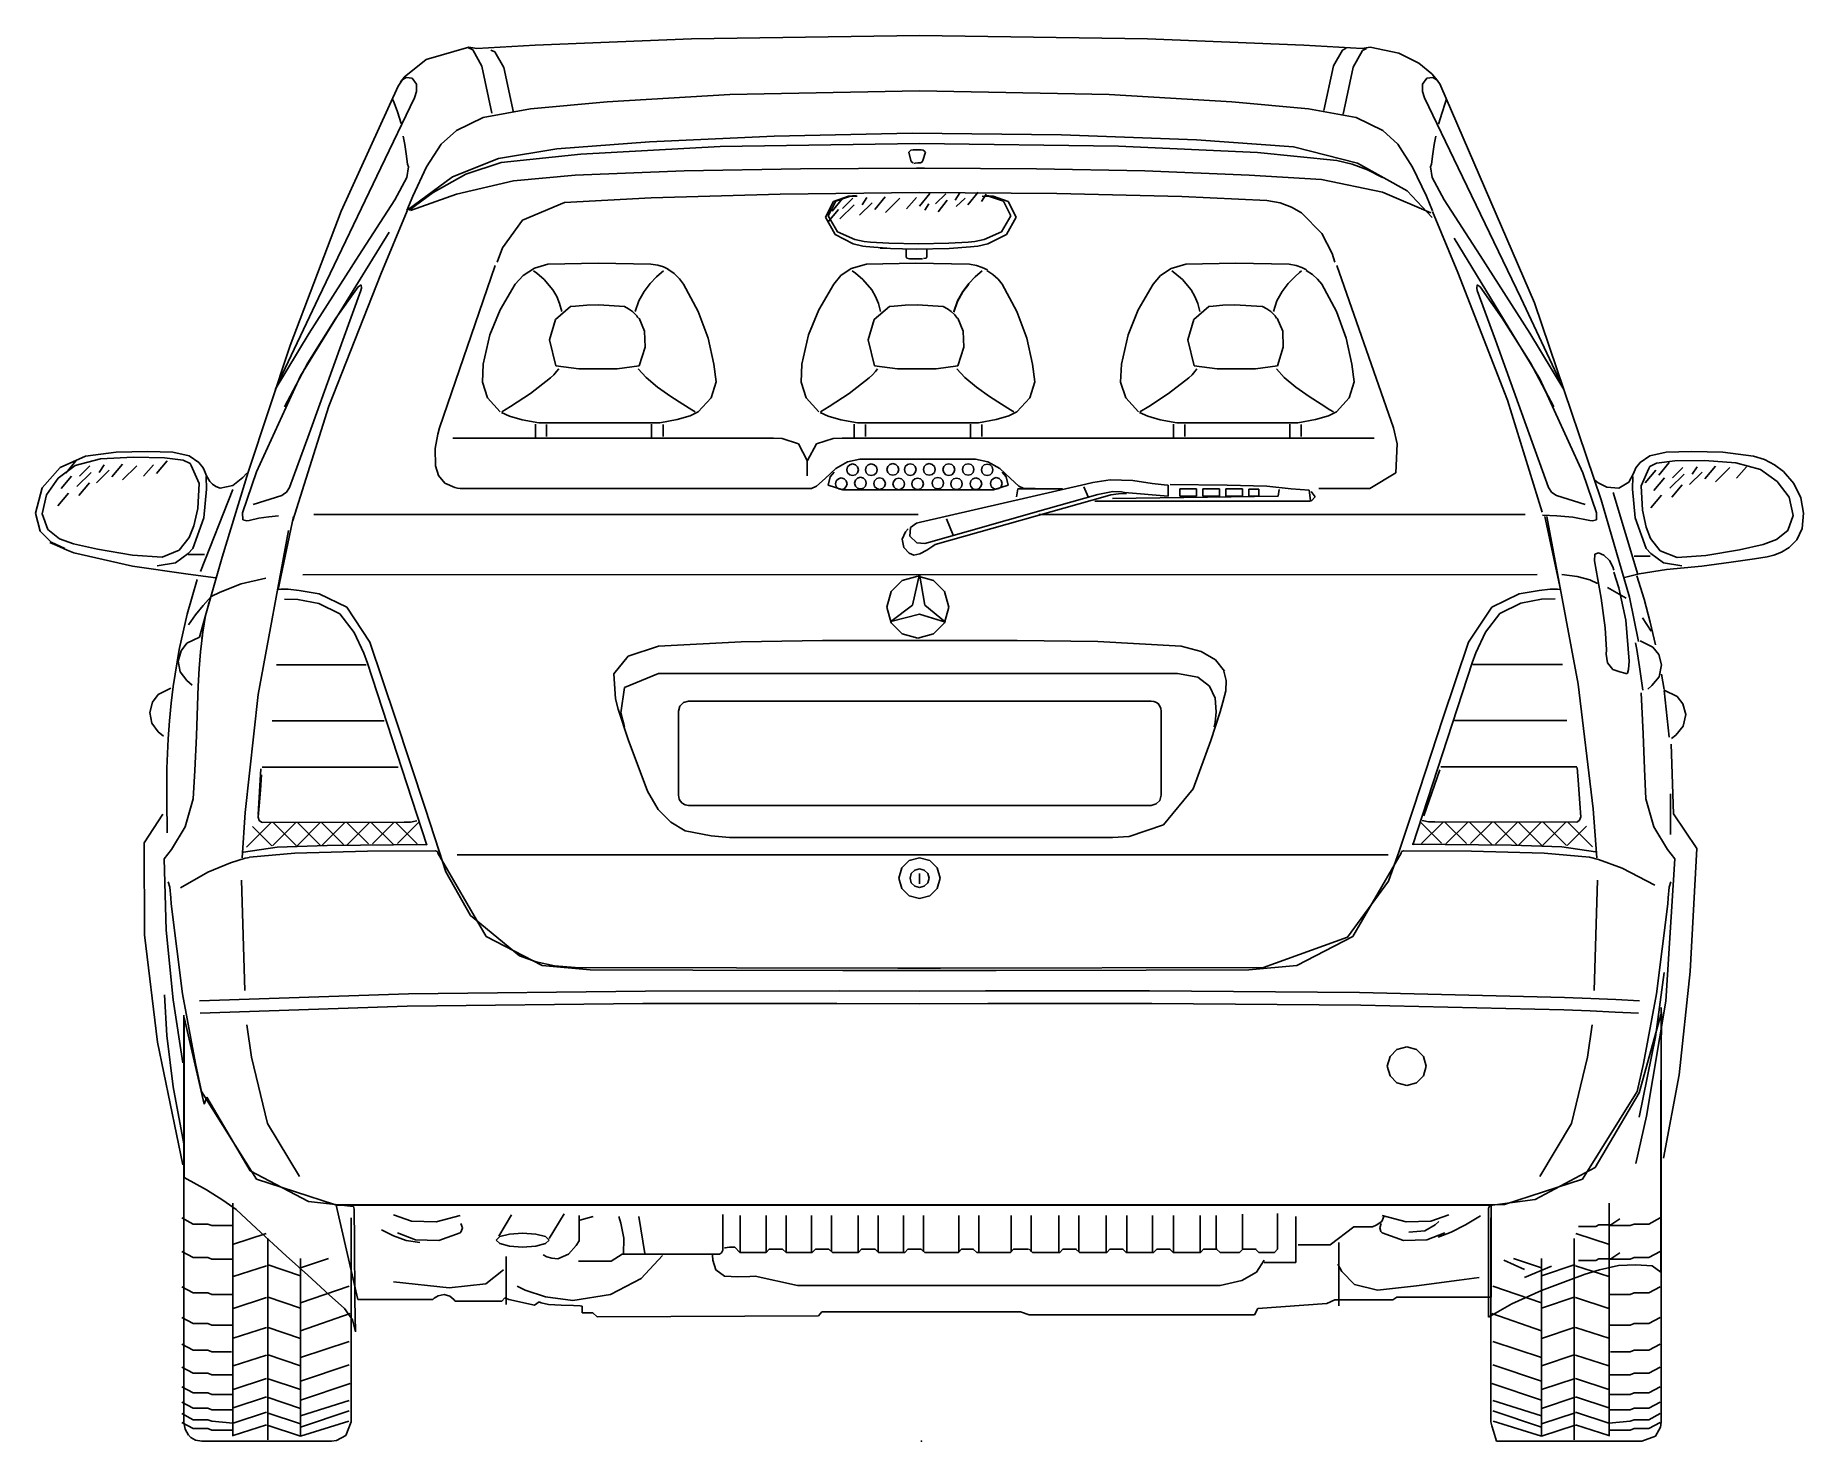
# Model space of a CAD drawing. Extents: x -3897 to -1920, y -817 to 757.
import ezdxf

# ---------------------------------------------------------------- set-up
doc = ezdxf.new("R2010")
doc.units = 0
doc.header["$LTSCALE"] = 5
doc.header["$MEASUREMENT"] = 0
doc.header["$PDMODE"] = 2
doc.header["$PDSIZE"] = 0.5
doc.layers.add('000_FREI-LASSEN', color=7, linetype='CONTINUOUS')
doc.layers.add('001_HILFSLINIEN', color=7, linetype='CONTINUOUS')

# ---------------------------------------------------------------- blocks, each defined once
blk = doc.blocks.new('MB_A-KLASSE_H_2')
at = {"layer": '001_HILFSLINIEN', "color": 7, "linetype": 'Continuous'}
for p, q in [((-257, 1569), (-432.1, 1561.8)), ((-2.1, 1572.8), (-257, 1569)), ((252.7, 1569), (-2.1, 1572.8)), ((427.8, 1561.8), (252.7, 1569)), ((-554, 1545.7), (-578.5, 1526.1)), ((-506, 1559.8), (-554, 1545.7)), ((-506.4, 1558.9), (-501.8, 1556.7)), ((-497.2, 1558), (-506, 1559.8)), ((-501.8, 1556.7), (-491.5, 1538.2)), ((-432.1, 1561.8), (-497.2, 1558)), ((-481.5, 1556.3), (-477.1, 1554.3)), ((-477.1, 1554.3), (-467.2, 1536.8)), ((493, 1558), (427.8, 1561.8)), ((470.9, 1556.4), (460.9, 1538.9)), ((475.2, 1558.4), (470.9, 1556.4)), ((493.2, 1555.8), (482.9, 1537.3)), ((501.8, 1559.8), (493, 1558)), ((497.8, 1558), (493.2, 1555.8)), ((533.8, 1552.8), (501.8, 1559.8)), ((556.4, 1541.7), (533.8, 1552.8)), ((-578.5, 1526.1), (-585.3, 1516.1)), ((-581, 1522.6), (-576.4, 1525.7)), ((-576.4, 1525.7), (-569.4, 1524.9)), ((-569.4, 1524.9), (-564.7, 1518.4)), ((-491.5, 1538.2), (-480.4, 1485.7)), ((-467.2, 1536.8), (-456.4, 1486.5)), ((460.9, 1538.9), (450.1, 1488.7)), ((482.9, 1537.3), (471.8, 1484.7)), ((571, 1529.6), (556.4, 1541.7)), ((565.2, 1524.9), (560.4, 1518.4)), ((572.1, 1525.7), (565.2, 1524.9)), ((576.8, 1522.8), (571, 1529.6)), ((576.7, 1522.6), (572.1, 1525.7)), ((-585.3, 1516.1), (-649, 1376.3)), ((-582.7, 1520.5), (-581, 1522.6)), ((-564.6, 1510.1), (-566.8, 1503.1)), ((-564.7, 1518.4), (-564.6, 1510.1)), ((-351.4, 1498.3), (-214.1, 1506.7)), ((-214.1, 1506.7), (-2.1, 1510.6)), ((-2.1, 1510.6), (209.9, 1506.7)), ((209.9, 1506.7), (347.1, 1498.3)), ((560.4, 1518.4), (560.3, 1510.1)), ((560.3, 1510.1), (562.6, 1503.1)), ((578.4, 1520.5), (576.7, 1522.6)), ((580.1, 1517.9), (576.8, 1522.8)), ((581.1, 1516.1), (580.1, 1517.9)), ((685.7, 1273.6), (581.1, 1516.1)), ((-566.8, 1503.1), (-604.7, 1424.6)), ((-591.5, 1501.3), (-589.8, 1497.2)), ((-589.8, 1497.2), (-586, 1487.1)), ((-586, 1487.1), (-581.9, 1474.1)), ((-490.3, 1480.8), (-437.3, 1490.5)), ((-437.3, 1490.5), (-351.4, 1498.3)), ((347.1, 1498.3), (433.1, 1490.5)), ((433.1, 1490.5), (486.1, 1480.8)), ((562.6, 1503.1), (600.5, 1424.6)), ((582.4, 1486.6), (578.5, 1473.4)), ((585.8, 1497.1), (582.4, 1486.6)), ((587.2, 1501.3), (585.8, 1497.1)), ((-537.2, 1451), (-520.1, 1466.2)), ((-520.1, 1466.2), (-490.3, 1480.8)), ((-10.4, 1463.5), (-164.8, 1460.2)), ((156.6, 1461.7), (-10.4, 1463.5)), ((486.1, 1480.8), (515.9, 1466.2)), ((515.9, 1466.2), (532.9, 1451)), ((-579.6, 1459.9), (-577.9, 1450.6)), ((-577.9, 1450.6), (-576.3, 1440.2)), ((-553.4, 1425.6), (-537.2, 1451)), ((-407.8, 1445.7), (-473, 1435.1)), ((-304.1, 1453.6), (-407.8, 1445.7)), ((-381, 1439.8), (-225, 1448.3)), ((-164.8, 1460.2), (-304.1, 1453.6)), ((-225, 1448.3), (-2.1, 1452)), ((-13.4, 1443), (-11.8, 1444.2)), ((-11.8, 1444.2), (-9.2, 1444.9)), ((-9.2, 1444.9), (-0.4, 1444.9)), ((-2.1, 1452), (220.4, 1449)), ((-0.4, 1444.9), (2.1, 1444.2)), ((2.1, 1444.2), (3.8, 1443)), ((307.5, 1455.9), (156.6, 1461.7)), ((220.4, 1449), (375.8, 1441.7)), ((416.2, 1448.2), (307.5, 1455.9)), ((487.9, 1429.8), (416.2, 1448.2)), ((532.9, 1451), (549.2, 1425.5)), ((573.6, 1450.6), (572, 1440.2)), ((575.4, 1459.9), (573.6, 1450.6)), ((-604.7, 1424.6), (-674.5, 1279.3)), ((-576.3, 1440.2), (-574.7, 1428.9)), ((-573.5, 1425.9), (-575.4, 1413.9)), ((-574.7, 1428.9), (-573.5, 1425.9)), ((-568.8, 1393.1), (-553.4, 1425.6)), ((-473, 1435.1), (-524.6, 1414.4)), ((-509.6, 1417.6), (-470.2, 1430.4)), ((-470.2, 1430.4), (-381, 1439.8)), ((-135.4, 1423.6), (-5.4, 1424.1)), ((-14, 1442.3), (-13.4, 1443)), ((-11.7, 1432.9), (-14, 1442.3)), ((-11.5, 1432.2), (-11.7, 1432.9)), ((-10.8, 1431), (-11.5, 1432.2)), ((-9.1, 1430.3), (-10.8, 1431)), ((-8.5, 1429.6), (-7.1, 1429.8)), ((-7.1, 1429.8), (-4, 1430.2)), ((-5.4, 1424.1), (3.6, 1424.1)), ((-4, 1430.2), (-1.1, 1430.3)), ((-1.1, 1430.3), (0.5, 1431)), ((0.5, 1431), (1.3, 1432.2)), ((1.3, 1432.2), (1.5, 1432.9)), ((1.5, 1432.9), (4.4, 1442.3)), ((3.6, 1424.1), (128.7, 1423.6)), ((3.8, 1443), (4.4, 1442.3)), ((375.8, 1441.7), (464.6, 1433)), ((464.6, 1433), (481.7, 1428.9)), ((481.7, 1428.9), (499, 1422.2)), ((543.1, 1398.9), (487.9, 1429.8)), ((549.2, 1425.5), (564.9, 1392.8)), ((570.5, 1428.9), (569.2, 1425.9)), ((569.2, 1425.9), (571.1, 1413.9)), ((572, 1440.2), (570.5, 1428.9)), ((600.5, 1424.6), (670.3, 1279.3)), ((-575.4, 1413.9), (-588.8, 1388.8)), ((-524.6, 1414.4), (-575.6, 1377)), ((-545.9, 1396.9), (-509.6, 1417.6)), ((-519.8, 1395), (-456.3, 1410.1)), ((-456.3, 1410.1), (-387.1, 1416.4)), ((-387.1, 1416.4), (-265.4, 1421.1)), ((-265.4, 1421.1), (-135.4, 1423.6)), ((128.7, 1423.6), (249.7, 1421.1)), ((249.7, 1421.1), (366.5, 1416.4)), ((366.5, 1416.4), (447.3, 1411.5)), ((447.3, 1411.5), (515.7, 1397.3)), ((499, 1422.2), (515.8, 1413.8)), ((571.1, 1413.9), (584.6, 1388.8)), ((-588.8, 1388.8), (-629.2, 1326.6)), ((-575.6, 1377), (-568.8, 1393.1)), ((-573.1, 1377.1), (-545.9, 1396.9)), ((-571.4, 1376.8), (-519.8, 1395)), ((-446.2, 1366.1), (-399.3, 1385.8)), ((-399.3, 1385.8), (-302.2, 1391)), ((-302.2, 1391), (-158, 1395.3)), ((-158, 1395.3), (-2.1, 1397)), ((-98.4, 1387.1), (-107.4, 1369.6)), ((-95.9, 1387.2), (-104.3, 1371)), ((-88.1, 1390.4), (-99.9, 1376.3)), ((-81.5, 1393), (-98.4, 1387.1)), ((-80.4, 1392.6), (-95.9, 1387.2)), ((-76.8, 1390.5), (-88.4, 1379)), ((-72.5, 1393.5), (-81.5, 1393)), ((-72, 1393.1), (-80.4, 1392.6)), ((-55.1, 1385.6), (-69.3, 1371.5)), ((-60.9, 1391.4), (-66.4, 1383.2)), ((-40.5, 1392.2), (-52.2, 1378.1)), ((-24.3, 1390.5), (-40.3, 1374.7)), ((-5.5, 1391.4), (-16.8, 1378.8)), ((9.6, 1395.9), (-2.2, 1381.8)), ((-2.1, 1397), (151.4, 1395.8)), ((27.2, 1395.7), (15.6, 1384.2)), ((28.7, 1388.4), (18.6, 1375.5)), ((43.1, 1396.6), (37.6, 1388.4)), ((49, 1390.8), (38.8, 1381.5)), ((63.6, 1397.4), (51.8, 1383.3)), ((72.6, 1395.2), (67.1, 1387)), ((76.2, 1392.6), (67.9, 1393.1)), ((80.2, 1393), (71.1, 1393.5)), ((91.8, 1387.2), (76.2, 1392.6)), ((97, 1387.1), (80.2, 1393)), ((100.1, 1371), (91.8, 1387.2)), ((106.1, 1369.6), (97, 1387.1)), ((151.4, 1395.8), (291.4, 1392.6)), ((291.4, 1392.6), (386.2, 1387.9)), ((386.2, 1387.9), (401.1, 1385.4)), ((401.1, 1385.4), (414, 1380.7)), ((515.7, 1397.3), (569.7, 1374.4)), ((571.2, 1369.2), (543.1, 1398.9)), ((564.9, 1392.8), (571.8, 1376.6)), ((584.6, 1388.8), (625, 1326.6)), ((-649, 1376.3), (-705.9, 1225.7)), ((-575, 1376.6), (-604.7, 1305.8)), ((-468.7, 1335.1), (-446.2, 1366.1)), ((-107.4, 1369.6), (-96.5, 1349.9)), ((-92.9, 1378.1), (-104.6, 1364)), ((-104.3, 1371), (-93.9, 1353.1)), ((-75.3, 1383.2), (-91.3, 1367.4)), ((8.2, 1384.2), (3.7, 1377.4)), ((89.7, 1353.1), (100.1, 1371)), ((95, 1349.9), (106.1, 1369.6)), ((414, 1380.7), (425, 1374.4)), ((425, 1374.4), (447.8, 1351)), ((571.5, 1375.8), (599.8, 1307.6)), ((-694.3, 1192), (-595.3, 1352.8)), ((-96.5, 1349.9), (-76.3, 1339.7)), ((-93.9, 1353.1), (-74.5, 1344.5)), ((70.3, 1344.5), (89.7, 1353.1)), ((74.3, 1339.7), (95, 1349.9)), ((447.8, 1351), (459.3, 1328.8)), ((595.7, 1346.1), (691.8, 1188.7)), ((-629.2, 1326.6), (-684.7, 1239.5)), ((-474.5, 1319), (-468.7, 1335.1)), ((-76.3, 1339.7), (-65.4, 1336.9)), ((-74.5, 1344.5), (-64.1, 1342.3)), ((-65.4, 1336.9), (-62.3, 1336.5)), ((-64.1, 1342.3), (-57, 1341.6)), ((-62.3, 1336.5), (-53.2, 1335.7)), ((-57, 1341.6), (-36.5, 1340.3)), ((-53.2, 1335.7), (-38.5, 1334.7)), ((-46.3, 1334.7), (-34.6, 1334.2)), ((-36.5, 1340.3), (-3.2, 1339.6)), ((-34.6, 1334.2), (-21.1, 1333.9)), ((-21.1, 1333.9), (-5.8, 1333.7)), ((-16.9, 1325.9), (-17, 1325.1)), ((-17, 1325.1), (-16.3, 1323.5)), ((-16.9, 1332.9), (-16.9, 1325.9)), ((-5.8, 1333.7), (31, 1334.5)), ((-3.2, 1339.6), (30.7, 1340.3)), ((6.1, 1325.2), (5.5, 1323.7)), ((5.9, 1332.9), (5.9, 1325.9)), ((5.9, 1325.9), (6.1, 1325.2)), ((30.7, 1340.3), (52.3, 1341.6)), ((31, 1334.5), (54.8, 1336.1)), ((52.3, 1341.6), (59.9, 1342.3)), ((54.8, 1336.1), (63.2, 1336.9)), ((59.9, 1342.3), (70.3, 1344.5)), ((63.2, 1336.9), (74.3, 1339.7)), ((459.3, 1328.8), (462.5, 1319)), ((625, 1326.6), (680.4, 1239.5)), ((-604.7, 1305.8), (-662.7, 1157.9)), ((-476.7, 1315.4), (-538.9, 1133.6)), ((-432.6, 1312.3), (-445.5, 1304.2)), ((-433.8, 1309.3), (-430.3, 1306.9)), ((-418, 1316.8), (-432.6, 1312.3)), ((-430.3, 1306.9), (-421.9, 1299.7)), ((-361.2, 1317.9), (-418, 1316.8)), ((-302.6, 1316.8), (-361.2, 1317.9)), ((-294.8, 1315.9), (-302.6, 1316.8)), ((-290.8, 1307.6), (-296.2, 1302.8)), ((-288.6, 1313.8), (-294.8, 1315.9)), ((-288.6, 1309.3), (-290.8, 1307.6)), ((-283.2, 1311.1), (-288.6, 1313.8)), ((-276.6, 1306.4), (-283.6, 1311.3)), ((-270.7, 1300.6), (-276.6, 1306.4)), ((-78.7, 1312.1), (-90.3, 1304.1)), ((-61.6, 1316.8), (-78.7, 1312.1)), ((-77.3, 1309.3), (-73.8, 1306.9)), ((-73.8, 1306.9), (-65.4, 1299.7)), ((-6.6, 1317.9), (-61.6, 1316.8)), ((-16.3, 1323.5), (-13.3, 1322.7)), ((-13.3, 1322.7), (1.2, 1322.7)), ((53.8, 1316.8), (-6.6, 1317.9)), ((5.5, 1323.7), (2.5, 1323)), ((61.5, 1315.2), (53.8, 1316.8)), ((65.7, 1307.6), (60.2, 1302.8)), ((68.1, 1313), (61.5, 1315.2)), ((67.9, 1309.3), (65.7, 1307.6)), ((73.8, 1310.4), (68.1, 1313)), ((80, 1305.3), (73, 1309.8)), ((85.8, 1300.2), (80, 1305.3)), ((279.4, 1311.9), (267.4, 1304)), ((295.8, 1316.8), (279.4, 1311.9)), ((280, 1309.3), (283.5, 1306.9)), ((283.5, 1306.9), (291.9, 1299.7)), ((351.6, 1317.9), (295.8, 1316.8)), ((411.2, 1316.8), (351.6, 1317.9)), ((419.2, 1315.4), (411.2, 1316.8)), ((423, 1307.6), (417.6, 1302.8)), ((425.3, 1313.2), (419.2, 1315.4)), ((425.2, 1309.3), (423, 1307.6)), ((430.6, 1310.5), (425.3, 1313.2)), ((437.3, 1305.3), (430.3, 1309.8)), ((443.1, 1300.2), (437.3, 1305.3)), ((464.6, 1315.4), (528, 1133.6)), ((599.8, 1307.6), (655.5, 1164.7)), ((-630, 1291.5), (-654.8, 1256.4)), ((-647, 1231.8), (-626.8, 1287.5)), ((-626.7, 1293.6), (-630, 1291.5)), ((-626.8, 1287.5), (-626.4, 1290.1)), ((-626.4, 1290.1), (-626.7, 1293.6)), ((-454.5, 1294.3), (-471.2, 1265.7)), ((-445.5, 1304.2), (-454.5, 1294.3)), ((-421.9, 1299.7), (-412.1, 1288)), ((-412.1, 1288), (-407.9, 1280.8)), ((-310.2, 1286.4), (-316.1, 1275.8)), ((-303.5, 1295.3), (-310.2, 1286.4)), ((-296.2, 1302.8), (-303.5, 1295.3)), ((-266.1, 1294.3), (-270.7, 1300.6)), ((-249.6, 1263.8), (-266.1, 1294.3)), ((-98.1, 1294.3), (-114.7, 1265.7)), ((-90.3, 1304.1), (-98.1, 1294.3)), ((-65.4, 1299.7), (-55.6, 1288)), ((-55.6, 1288), (-51.5, 1280.8)), ((46.2, 1286.4), (40.3, 1275.8)), ((46.2, 1285.8), (40.3, 1275.2)), ((53, 1295.3), (46.2, 1286.4)), ((53, 1294.6), (46.2, 1285.8)), ((60.2, 1302.8), (53, 1295.3)), ((90.3, 1294.3), (85.8, 1300.2)), ((106.9, 1263.8), (90.3, 1294.3)), ((259.3, 1294.3), (242.6, 1265.7)), ((267.4, 1304), (259.3, 1294.3)), ((291.9, 1299.7), (301.7, 1288)), ((301.7, 1288), (305.9, 1280.8)), ((403.6, 1286.4), (397.7, 1275.8)), ((410.3, 1295.3), (403.6, 1286.4)), ((417.6, 1302.8), (410.3, 1295.3)), ((447.7, 1294.3), (443.1, 1300.2)), ((464.2, 1263.8), (447.7, 1294.3)), ((621.3, 1290.1), (621.6, 1293.6)), ((621.7, 1287.5), (621.3, 1290.1)), ((621.6, 1293.6), (624.9, 1291.5)), ((641.9, 1231.8), (621.7, 1287.5)), ((624.9, 1291.5), (649.7, 1256.4)), ((-674.5, 1279.3), (-718.3, 1186.4)), ((-471.2, 1265.7), (-482.7, 1237.8)), ((-392.3, 1269.5), (-409.2, 1254.9)), ((-407.9, 1280.8), (-404.6, 1272.7)), ((-404.6, 1272.7), (-402.3, 1263.7)), ((-386.9, 1269.9), (-392.3, 1269.5)), ((-374.3, 1270.8), (-386.9, 1269.9)), ((-360.6, 1271.3), (-374.3, 1270.8)), ((-332.2, 1269.5), (-360.6, 1271.3)), ((-327.5, 1266.8), (-332.2, 1269.5)), ((-323.2, 1263.7), (-327.5, 1266.8)), ((-316.1, 1275.8), (-320.1, 1263.7)), ((-114.7, 1265.7), (-126.2, 1237.8)), ((-35.8, 1269.5), (-52.7, 1254.9)), ((-51.5, 1280.8), (-48.1, 1272.7)), ((-48.1, 1272.7), (-45.8, 1263.7)), ((-30.4, 1270), (-35.8, 1269.5)), ((-18, 1270.9), (-30.4, 1270)), ((-4.2, 1271.5), (-18, 1270.9)), ((24.3, 1269.5), (-4.2, 1271.5)), ((29, 1266.8), (24.3, 1269.5)), ((33.3, 1263.7), (29, 1266.8)), ((40.3, 1275.8), (36.3, 1263.7)), ((40.3, 1275.2), (36.3, 1263)), ((242.6, 1265.7), (231.1, 1237.8)), ((321.5, 1269.5), (304.7, 1254.9)), ((305.9, 1280.8), (309.3, 1272.7)), ((309.3, 1272.7), (311.5, 1263.7)), ((326.2, 1269.9), (321.5, 1269.5)), ((337.3, 1270.8), (326.2, 1269.9)), ((350.2, 1271.3), (337.3, 1270.8)), ((381.6, 1269.5), (350.2, 1271.3)), ((386.3, 1266.8), (381.6, 1269.5)), ((390.7, 1263.7), (386.3, 1266.8)), ((397.7, 1275.8), (393.7, 1263.7)), ((670.3, 1279.3), (714.1, 1186.4)), ((760.3, 1053.2), (685.7, 1273.6)), ((-654.8, 1256.4), (-686.2, 1206.6)), ((-409.2, 1254.9), (-415.9, 1232.2)), ((-319.3, 1260), (-323.2, 1263.7)), ((-318.3, 1258.9), (-319.3, 1260)), ((-317.4, 1257.7), (-318.3, 1258.9)), ((-316.5, 1256.6), (-317.4, 1257.7)), ((-309.7, 1242), (-315.8, 1256.6)), ((-238.6, 1234), (-249.6, 1263.8)), ((-52.7, 1254.9), (-59.4, 1232.2)), ((37.2, 1260), (33.3, 1263.7)), ((38.1, 1258.9), (37.2, 1260)), ((39.1, 1257.7), (38.1, 1258.9)), ((39.9, 1256.6), (39.1, 1257.7)), ((46.8, 1242), (40.6, 1256.6)), ((117.9, 1234), (106.9, 1263.8)), ((304.7, 1254.9), (298, 1232.2)), ((394.5, 1260), (390.7, 1263.7)), ((395.5, 1258.9), (394.5, 1260)), ((396.4, 1257.7), (395.5, 1258.9)), ((397.3, 1256.6), (396.4, 1257.7)), ((404.1, 1242), (398, 1256.6)), ((475.2, 1234), (464.2, 1263.8)), ((649.7, 1256.4), (681.1, 1206.6)), ((-684.7, 1239.5), (-722.7, 1176.8)), ((-684.9, 1127), (-647, 1231.8)), ((-482.7, 1237.8), (-490.2, 1204.8)), ((-415.9, 1232.2), (-408.9, 1203.1)), ((-309.1, 1223.9), (-309.7, 1242)), ((-232.3, 1204.8), (-238.6, 1234)), ((-126.2, 1237.8), (-133.7, 1204.8)), ((-59.4, 1232.2), (-52.4, 1203.1)), ((47.3, 1223.9), (46.8, 1242)), ((124.2, 1204.8), (117.9, 1234)), ((231.1, 1237.8), (223.6, 1204.8)), ((298, 1232.2), (304.9, 1203.1)), ((404.7, 1223.9), (404.1, 1242)), ((481.5, 1204.8), (475.2, 1234)), ((679.8, 1127), (641.9, 1231.8)), ((680.4, 1239.5), (718.5, 1176.8)), ((-705.9, 1225.7), (-753.1, 1084)), ((-686.2, 1206.6), (-712.3, 1157.3)), ((-315.6, 1203.1), (-309.1, 1223.9)), ((40.8, 1203.1), (47.3, 1223.9)), ((398.2, 1203.1), (404.7, 1223.9)), ((681.1, 1206.6), (707.2, 1157.3)), ((-743.7, 1084.5), (-694.3, 1192)), ((-490.2, 1204.8), (-491, 1184.7)), ((-437.3, 1172), (-414.8, 1189.6)), ((-414.8, 1189.6), (-411.1, 1193.1)), ((-411.1, 1193.1), (-408, 1196.6)), ((-408.8, 1203), (-383, 1199.8)), ((-408, 1196.6), (-405.6, 1199.8)), ((-383, 1199.8), (-340.1, 1199.8)), ((-340.1, 1199.8), (-315.6, 1203.1)), ((-308, 1189.9), (-316.8, 1199.8)), ((-295, 1179.1), (-308, 1189.9)), ((-229.7, 1185.1), (-232.3, 1204.8)), ((-133.7, 1204.8), (-134.5, 1184.7)), ((-80.9, 1172), (-58.3, 1189.6)), ((-58.3, 1189.6), (-54.6, 1193.1)), ((-54.6, 1193.1), (-51.5, 1196.6)), ((-52.3, 1203), (-26.6, 1199.8)), ((-51.5, 1196.6), (-49.1, 1199.8)), ((-26.6, 1199.8), (16.4, 1199.8)), ((16.4, 1199.8), (40.8, 1203.1)), ((48.5, 1189.9), (39.7, 1199.8)), ((61.5, 1179.1), (48.5, 1189.9)), ((126.8, 1185.1), (124.2, 1204.8)), ((223.6, 1204.8), (222.8, 1184.7)), ((276.5, 1172), (299, 1189.6)), ((299, 1189.6), (302.7, 1193.1)), ((302.7, 1193.1), (305.8, 1196.6)), ((305, 1203), (330.8, 1199.8)), ((305.8, 1196.6), (308.2, 1199.8)), ((330.8, 1199.8), (373.7, 1199.8)), ((373.7, 1199.8), (398.2, 1203.1)), ((405.8, 1189.9), (397, 1199.8)), ((418.9, 1179.1), (405.8, 1189.9)), ((484.1, 1185.1), (481.5, 1204.8)), ((691.8, 1188.7), (739.8, 1083.5)), ((-491, 1184.7), (-485.3, 1167.2)), ((-485.3, 1167.2), (-471.1, 1151.8)), ((-459.4, 1157.7), (-437.3, 1172)), ((-280.3, 1168.8), (-295, 1179.1)), ((-266.8, 1160.1), (-280.3, 1168.8)), ((-249.6, 1151.8), (-235.2, 1167.4)), ((-235.2, 1167.4), (-229.7, 1185.1)), ((-134.5, 1184.7), (-128.8, 1167.2)), ((-128.8, 1167.2), (-114.6, 1151.8)), ((-103, 1157.7), (-80.9, 1172)), ((76.2, 1168.8), (61.5, 1179.1)), ((89.6, 1160.1), (76.2, 1168.8)), ((106.9, 1151.8), (121.3, 1167.4)), ((121.3, 1167.4), (126.8, 1185.1)), ((222.8, 1184.7), (228.5, 1167.2)), ((228.5, 1167.2), (242.7, 1151.8)), ((254.4, 1157.7), (276.5, 1172)), ((433.5, 1168.8), (418.9, 1179.1)), ((447, 1160.1), (433.5, 1168.8)), ((464.2, 1151.8), (478.6, 1167.4)), ((478.6, 1167.4), (484.1, 1185.1)), ((-662.7, 1157.9), (-703, 1030.1)), ((-469.8, 1150.9), (-460.6, 1146.7)), ((-469.4, 1151.8), (-459.4, 1157.7)), ((-273, 1143), (-258.6, 1147.2)), ((-256.9, 1154), (-266.8, 1160.1)), ((-258.6, 1147.2), (-249.6, 1151.8)), ((-253, 1151.8), (-256.9, 1154)), ((-113.4, 1150.9), (-104.2, 1146.7)), ((-112.9, 1151.8), (-103, 1157.7)), ((83.5, 1143), (97.9, 1147.2)), ((99.6, 1154), (89.6, 1160.1)), ((97.9, 1147.2), (106.9, 1151.8)), ((103.5, 1151.8), (99.6, 1154)), ((244, 1150.9), (253.2, 1146.7)), ((244.4, 1151.8), (254.4, 1157.7)), ((440.8, 1143), (455.2, 1147.2)), ((456.9, 1154), (447, 1160.1)), ((455.2, 1147.2), (464.2, 1151.8)), ((460.8, 1151.8), (456.9, 1154)), ((655.5, 1164.7), (694.4, 1039.5)), ((-538.9, 1133.6), (-540.8, 1126.8)), ((-460.6, 1146.7), (-446.7, 1142.8)), ((-446.7, 1142.8), (-428, 1139.3)), ((-431.8, 1138), (-431.8, 1122.9)), ((-428, 1139.3), (-292.7, 1139.3)), ((-419.2, 1137.4), (-419.2, 1124.1)), ((-301.7, 1138), (-301.7, 1122.9)), ((-292.7, 1139.3), (-273, 1143)), ((-289, 1137.4), (-289, 1124.1)), ((-104.2, 1146.7), (-90.2, 1142.8)), ((-90.2, 1142.8), (-71.5, 1139.3)), ((-75.3, 1138), (-75.3, 1122.9)), ((-71.5, 1139.3), (63.8, 1139.3)), ((-62.7, 1137.4), (-62.7, 1124.1)), ((54.8, 1138), (54.8, 1122.9)), ((63.8, 1139.3), (83.5, 1143)), ((67.4, 1137.4), (67.4, 1124.1)), ((253.2, 1146.7), (267.1, 1142.8)), ((267.1, 1142.8), (285.8, 1139.3)), ((282, 1138), (282, 1122.9)), ((285.8, 1139.3), (421.1, 1139.3)), ((294.6, 1137.4), (294.6, 1124.1)), ((412.2, 1138), (412.2, 1122.9)), ((421.1, 1139.3), (440.8, 1143)), ((424.8, 1137.4), (424.8, 1124.1)), ((528, 1133.6), (532.2, 1116)), ((-706.6, 1067), (-684.9, 1127)), ((-540.8, 1126.8), (-543.8, 1110.6)), ((-543.8, 1110.6), (-543.5, 1091.1)), ((-524.1, 1122.3), (-165.4, 1122.3)), ((-165.4, 1122.3), (-155.7, 1121.9)), ((-155.7, 1121.9), (-137.6, 1116)), ((-137.6, 1116), (-127.8, 1097.2)), ((-117.4, 1116), (-127.4, 1097.2)), ((-98.8, 1121.9), (-117.4, 1116)), ((-88.8, 1122.3), (-98.8, 1121.9)), ((506.5, 1122.3), (-88.8, 1122.3)), ((532.2, 1116), (530.5, 1083.5)), ((701.5, 1067), (679.8, 1127)), ((-963.4, 1089.3), (-983.2, 1066.7)), ((-946.6, 1091.6), (-965.5, 1077.4)), ((-935, 1102.2), (-963.4, 1089.3)), ((-945.2, 1097), (-957, 1082.9)), ((-918.1, 1099.1), (-946.6, 1091.6)), ((-930, 1091.2), (-941.6, 1079.8)), ((-900.7, 1106.6), (-935, 1102.2)), ((-914.1, 1092.2), (-919.6, 1083.9)), ((-881.1, 1101), (-918.1, 1099.1)), ((-893.7, 1092.9), (-905.4, 1078.9)), ((-865.4, 1107.4), (-900.7, 1106.6)), ((-877.5, 1091.2), (-893.5, 1075.4)), ((-846.6, 1100.3), (-881.1, 1101)), ((-858.7, 1092.2), (-870.1, 1079.5)), ((-837.3, 1106.6), (-865.4, 1107.4)), ((-843.6, 1096.7), (-855.4, 1082.6)), ((-825.8, 1097.7), (-846.6, 1100.3)), ((-819.1, 1102.4), (-837.3, 1106.6)), ((-817.9, 1093.7), (-825.8, 1097.7)), ((-808, 1095), (-819.1, 1102.4)), ((-816.7, 1091.6), (-817.9, 1093.7)), ((-807.8, 1071.6), (-816.7, 1091.6)), ((-803.3, 1089.1), (-808, 1095)), ((-802, 1085.5), (-803.3, 1089.1)), ((-543.5, 1091.1), (-540, 1080.5)), ((-127.8, 1097.2), (-127.8, 1079.9)), ((-95.7, 1088.2), (-107.7, 1077)), ((-82.5, 1095.7), (-95.7, 1088.2)), ((-83.5, 1086.8), (-82.6, 1090.1)), ((-82.6, 1090.1), (-80.2, 1092.5)), ((-68.8, 1098.5), (-82.5, 1095.7)), ((-80.2, 1092.5), (-76.9, 1093.4)), ((-76.9, 1093.4), (-73.6, 1092.5)), ((-73.6, 1092.5), (-71.3, 1090.1)), ((-71.3, 1090.1), (-70.4, 1086.8)), ((60.6, 1098.5), (-68.8, 1098.5)), ((-62.7, 1086.8), (-61.8, 1090.1)), ((-61.8, 1090.1), (-59.4, 1092.5)), ((-59.4, 1092.5), (-56.1, 1093.4)), ((-56.1, 1093.4), (-52.8, 1092.5)), ((-52.8, 1092.5), (-50.4, 1090.1)), ((-50.4, 1090.1), (-49.6, 1086.8)), ((-38.5, 1087.2), (-37.6, 1090.5)), ((-37.6, 1090.5), (-35.3, 1092.8)), ((-35.3, 1092.8), (-32, 1093.7)), ((-32, 1093.7), (-28.7, 1092.8)), ((-28.7, 1092.8), (-26.3, 1090.5)), ((-26.3, 1090.5), (-25.4, 1087.2)), ((-19, 1087), (-18.1, 1090.3)), ((-18.1, 1090.3), (-15.7, 1092.6)), ((-15.7, 1092.6), (-12.4, 1093.5)), ((-12.4, 1093.5), (-9.1, 1092.6)), ((-9.1, 1092.6), (-6.8, 1090.3)), ((-6.8, 1090.3), (-5.9, 1087)), ((2.3, 1087.2), (3.2, 1090.5)), ((3.2, 1090.5), (5.5, 1092.8)), ((5.5, 1092.8), (8.8, 1093.7)), ((8.8, 1093.7), (12.1, 1092.8)), ((12.1, 1092.8), (14.5, 1090.5)), ((14.5, 1090.5), (15.4, 1087.2)), ((24.1, 1087), (25, 1090.3)), ((25, 1090.3), (27.3, 1092.6)), ((27.3, 1092.6), (30.6, 1093.5)), ((30.6, 1093.5), (33.9, 1092.6)), ((33.9, 1092.6), (36.3, 1090.3)), ((36.3, 1090.3), (37.2, 1087)), ((45.9, 1087.2), (46.8, 1090.4)), ((46.8, 1090.4), (49.1, 1092.7)), ((49.1, 1092.7), (52.4, 1093.6)), ((52.4, 1093.6), (55.6, 1092.7)), ((55.6, 1092.7), (57.9, 1090.4)), ((57.9, 1090.4), (58.8, 1087.2)), ((74.4, 1095.7), (60.6, 1098.5)), ((67.1, 1086.7), (68, 1090)), ((68, 1090), (70.3, 1092.3)), ((70.3, 1092.3), (73.6, 1093.2)), ((73.6, 1093.2), (76.8, 1092.3)), ((87.6, 1088.2), (74.4, 1095.7)), ((76.8, 1092.3), (79.2, 1090)), ((79.2, 1090), (80, 1086.7)), ((99.6, 1077), (87.6, 1088.2)), ((796.6, 1082.5), (799.1, 1089.1)), ((799.1, 1089.1), (803.8, 1095)), ((803.8, 1095), (814.8, 1102.4)), ((804.9, 1068.9), (813.5, 1088.3)), ((813.5, 1088.3), (814.7, 1090.3)), ((814.7, 1090.3), (822.3, 1094.2)), ((814.8, 1102.4), (833, 1106.6)), ((822.3, 1094.2), (842.6, 1096.8)), ((836.4, 1094.9), (824.7, 1080.8)), ((833, 1106.6), (861.2, 1107.4)), ((851.6, 1089.2), (840, 1077.7)), ((842.6, 1096.8), (875.7, 1097.1)), ((861.2, 1107.4), (896.4, 1106.6)), ((867.5, 1090.1), (862, 1081.9)), ((875.7, 1097.1), (911, 1094.7)), ((888, 1090.9), (876.2, 1076.8)), ((904.1, 1089.2), (888.1, 1073.4)), ((896.4, 1106.6), (930.8, 1102.2)), ((911, 1094.7), (938.4, 1087.2)), ((922.9, 1090.1), (911.6, 1077.5)), ((930.8, 1102.2), (943.1, 1098.3)), ((943.1, 1098.3), (954.3, 1092.4)), ((954.3, 1092.4), (964.2, 1084.8)), ((-965.5, 1077.4), (-978.7, 1058.7)), ((-950.6, 1079.8), (-962.3, 1065.7)), ((-928.6, 1083.9), (-944.5, 1068.1)), ((-930.6, 1072.2), (-942.4, 1058.1)), ((-908.3, 1086.3), (-922.5, 1072.3)), ((-809.3, 1043.6), (-807.8, 1071.6)), ((-799.7, 1079.9), (-802, 1085.5)), ((-799.8, 1079.1), (-799.6, 1065.1)), ((-796, 1073.8), (-799.7, 1079.9)), ((-792.9, 1070.7), (-796, 1073.8)), ((-789.1, 1068.2), (-792.9, 1070.7)), ((-784.4, 1066.4), (-789.1, 1068.2)), ((-770.2, 1069.2), (-784.4, 1066.4)), ((-753.1, 1084), (-782.1, 988.9)), ((-759.1, 1078.1), (-770.2, 1069.2)), ((-759.3, 1038.5), (-743.7, 1084.5)), ((-754.6, 1083.2), (-759.1, 1078.1)), ((-540, 1080.5), (-533.2, 1072)), ((-533.2, 1072), (-521.9, 1066.9)), ((-117.2, 1068.5), (-122.8, 1066)), ((-107.7, 1077), (-117.2, 1068.5)), ((-102, 1079), (-104.2, 1069.5)), ((-104.2, 1069.5), (-88, 1064.3)), ((-97.7, 1084.2), (-102, 1079)), ((-96.2, 1071.2), (-95.3, 1074.5)), ((-95.3, 1068), (-96.2, 1071.2)), ((-95.3, 1074.5), (-92.9, 1076.8)), ((-92.9, 1076.8), (-89.7, 1077.7)), ((-89.7, 1077.7), (-86.4, 1076.8)), ((-86.4, 1076.8), (-84.1, 1074.5)), ((-84.1, 1074.5), (-83.2, 1071.2)), ((-83.2, 1071.2), (-84.1, 1068)), ((-82.6, 1083.5), (-83.5, 1086.8)), ((-80.2, 1081.2), (-82.6, 1083.5)), ((-76.9, 1080.3), (-80.2, 1081.2)), ((-73.6, 1081.2), (-76.9, 1080.3)), ((-74.7, 1071.9), (-73.8, 1075.2)), ((-73.8, 1068.6), (-74.7, 1071.9)), ((-73.8, 1075.2), (-71.5, 1077.5)), ((-71.5, 1066.3), (-73.8, 1068.6)), ((-71.3, 1083.5), (-73.6, 1081.2)), ((-71.5, 1077.5), (-68.2, 1078.4)), ((-70.4, 1086.8), (-71.3, 1083.5)), ((-68.2, 1078.4), (-64.9, 1077.5)), ((-64.9, 1077.5), (-62.6, 1075.2)), ((-62.6, 1068.6), (-64.9, 1066.3)), ((-61.8, 1083.5), (-62.7, 1086.8)), ((-62.6, 1075.2), (-61.7, 1071.9)), ((-61.7, 1071.9), (-62.6, 1068.6)), ((-59.4, 1081.2), (-61.8, 1083.5)), ((-56.1, 1080.3), (-59.4, 1081.2)), ((-52.8, 1081.2), (-56.1, 1080.3)), ((-53.2, 1071.4), (-52.3, 1074.6)), ((-52.3, 1068.1), (-53.2, 1071.4)), ((-50.4, 1083.5), (-52.8, 1081.2)), ((-52.3, 1074.6), (-50, 1076.9)), ((-50, 1065.8), (-52.3, 1068.1)), ((-49.6, 1086.8), (-50.4, 1083.5)), ((-50, 1076.9), (-46.7, 1077.8)), ((-46.7, 1077.8), (-43.4, 1076.9)), ((-43.4, 1076.9), (-41.1, 1074.6)), ((-41.1, 1068.1), (-43.4, 1065.8)), ((-41.1, 1074.6), (-40.2, 1071.4)), ((-40.2, 1071.4), (-41.1, 1068.1)), ((-37.6, 1083.8), (-38.5, 1087.2)), ((-35.3, 1081.5), (-37.6, 1083.8)), ((-32, 1080.6), (-35.3, 1081.5)), ((-28.7, 1081.5), (-32, 1080.6)), ((-31.8, 1070.9), (-30.9, 1074.2)), ((-30.9, 1067.7), (-31.8, 1070.9)), ((-30.9, 1074.2), (-28.6, 1076.5)), ((-26.3, 1083.8), (-28.7, 1081.5)), ((-28.6, 1076.5), (-25.4, 1077.4)), ((-25.4, 1087.2), (-26.3, 1083.8)), ((-25.4, 1077.4), (-22.1, 1076.5)), ((-22.1, 1076.5), (-19.8, 1074.2)), ((-19.8, 1074.2), (-18.9, 1070.9)), ((-18.9, 1070.9), (-19.8, 1067.7)), ((-18.1, 1083.7), (-19, 1087)), ((-15.7, 1081.3), (-18.1, 1083.7)), ((-12.4, 1080.4), (-15.7, 1081.3)), ((-9.1, 1081.3), (-12.4, 1080.4)), ((-10.7, 1071.1), (-9.9, 1074.4)), ((-9.9, 1067.8), (-10.7, 1071.1)), ((-9.9, 1074.4), (-7.5, 1076.7)), ((-6.8, 1083.7), (-9.1, 1081.3)), ((-7.5, 1076.7), (-4.3, 1077.6)), ((-5.9, 1087), (-6.8, 1083.7)), ((-4.3, 1077.6), (-1, 1076.7)), ((-1.2, 1028.3), (183.8, 1070.6)), ((-1, 1076.7), (1.3, 1074.4)), ((1.3, 1074.4), (2.2, 1071.1)), ((2.2, 1071.1), (1.3, 1067.8)), ((3.2, 1083.8), (2.3, 1087.2)), ((5.5, 1081.5), (3.2, 1083.8)), ((8.8, 1080.6), (5.5, 1081.5)), ((12.1, 1081.5), (8.8, 1080.6)), ((11.9, 1071.8), (12.7, 1075)), ((12.7, 1068.5), (11.9, 1071.8)), ((14.5, 1083.8), (12.1, 1081.5)), ((12.7, 1075), (15.1, 1077.4)), ((15.1, 1066.2), (12.7, 1068.5)), ((15.4, 1087.2), (14.5, 1083.8)), ((15.1, 1077.4), (18.3, 1078.3)), ((18.3, 1078.3), (21.6, 1077.4)), ((21.6, 1077.4), (23.9, 1075)), ((23.9, 1068.5), (21.6, 1066.2)), ((23.9, 1075), (24.8, 1071.8)), ((24.8, 1071.8), (23.9, 1068.5)), ((25, 1083.7), (24.1, 1087)), ((27.3, 1081.3), (25, 1083.7)), ((30.6, 1080.4), (27.3, 1081.3)), ((33.9, 1081.3), (30.6, 1080.4)), ((32.8, 1071.1), (33.7, 1074.4)), ((33.7, 1067.8), (32.8, 1071.1)), ((33.7, 1074.4), (36, 1076.7)), ((36.3, 1083.7), (33.9, 1081.3)), ((36, 1076.7), (39.3, 1077.6)), ((37.2, 1087), (36.3, 1083.7)), ((39.3, 1077.6), (42.5, 1076.7)), ((42.5, 1076.7), (44.8, 1074.4)), ((44.8, 1074.4), (45.7, 1071.1)), ((45.7, 1071.1), (44.8, 1067.8)), ((46.8, 1083.9), (45.9, 1087.2)), ((49.1, 1081.6), (46.8, 1083.9)), ((52.4, 1080.7), (49.1, 1081.6)), ((55.6, 1081.6), (52.4, 1080.7)), ((54.4, 1071.2), (55.3, 1074.5)), ((55.3, 1068), (54.4, 1071.2)), ((55.3, 1074.5), (57.6, 1076.8)), ((57.9, 1083.9), (55.6, 1081.6)), ((57.6, 1076.8), (60.9, 1077.7)), ((58.8, 1087.2), (57.9, 1083.9)), ((60.9, 1077.7), (64.2, 1076.8)), ((64.2, 1076.8), (66.5, 1074.5)), ((66.5, 1074.5), (67.4, 1071.2)), ((67.4, 1071.2), (66.5, 1068)), ((68, 1083.5), (67.1, 1086.7)), ((70.3, 1081.1), (68, 1083.5)), ((73.6, 1080.3), (70.3, 1081.1)), ((76.8, 1081.1), (73.6, 1080.3)), ((79.2, 1083.5), (76.8, 1081.1)), ((77.3, 1071.5), (78.2, 1074.8)), ((78.2, 1068.2), (77.3, 1071.5)), ((78.2, 1074.8), (80.5, 1077.1)), ((80.5, 1065.9), (78.2, 1068.2)), ((80, 1086.7), (79.2, 1083.5)), ((80.5, 1077.1), (83.7, 1078)), ((80.7, 1064.3), (97, 1069.5)), ((83.7, 1078), (87, 1077.1)), ((87, 1077.1), (89.3, 1074.8)), ((89.3, 1068.2), (87, 1065.9)), ((89.3, 1074.8), (90.2, 1071.5)), ((90.2, 1071.5), (89.3, 1068.2)), ((94.8, 1079), (90.4, 1084.2)), ((97, 1069.5), (94.8, 1079)), ((109, 1068.5), (99.6, 1077)), ((114.7, 1066), (109, 1068.5)), ((183.8, 1070.6), (191.6, 1072.5)), ((191.6, 1072.5), (211.2, 1075.4)), ((211.2, 1075.4), (236.4, 1074.7)), ((236.4, 1074.7), (258.2, 1071.5)), ((258.2, 1071.5), (271.4, 1069.9)), ((271.4, 1069.9), (275.8, 1069.5)), ((275.8, 1069.5), (275.8, 1057.2)), ((278.4, 1070.4), (342.1, 1069.6)), ((342.1, 1069.6), (386.3, 1068.3)), ((386.3, 1068.3), (413.4, 1065.3)), ((530.5, 1083.5), (501.7, 1065.9)), ((739.8, 1083.5), (755, 1038.5)), ((753, 1075.2), (756.8, 1072.1)), ((756.8, 1072.1), (766.6, 1067.2)), ((780.1, 1066.4), (791.1, 1073.1)), ((791.1, 1073.1), (796.6, 1082.5)), ((795.6, 1079.1), (795.3, 1065.1)), ((806.4, 1041.8), (804.9, 1068.9)), ((821.3, 1086.4), (809.5, 1072.3)), ((831.1, 1077.8), (819.3, 1063.7)), ((853.1, 1081.9), (837.1, 1066.1)), ((851, 1070.1), (839.3, 1056.1)), ((873.4, 1084.3), (859.1, 1070.2)), ((938.4, 1087.2), (957, 1073.7)), ((957, 1073.7), (970.4, 1056.1)), ((964.2, 1084.8), (975.7, 1071.3)), ((975.7, 1071.3), (983.4, 1055.5)), ((-983.2, 1066.7), (-991, 1038.1)), ((-978.7, 1058.7), (-983.2, 1037.5)), ((-954, 1060.5), (-965.7, 1046.5)), ((-770.2, 1064.6), (-806.4, 973)), ((-799.6, 1065.1), (-802.7, 1033.2)), ((-747.4, 1047.8), (-715.5, 1058.2)), ((-715.5, 1058.2), (-713.7, 1059.1)), ((-713.7, 1059.1), (-710, 1061.9)), ((-710, 1061.9), (-706.6, 1067)), ((-519, 1066.3), (-521.9, 1066.9)), ((-515.9, 1066), (-519, 1066.3)), ((-512.6, 1065.9), (-515.9, 1066)), ((-124.7, 1065.9), (-512.6, 1065.9)), ((-122.8, 1066), (-124.7, 1065.9)), ((-92.9, 1065.6), (-95.3, 1068)), ((-89.7, 1064.8), (-92.9, 1065.6)), ((-86.4, 1065.6), (-89.7, 1064.8)), ((-88, 1064.3), (80.7, 1064.3)), ((-84.1, 1068), (-86.4, 1065.6)), ((-68.2, 1065.4), (-71.5, 1066.3)), ((-64.9, 1066.3), (-68.2, 1065.4)), ((-46.7, 1064.9), (-50, 1065.8)), ((-43.4, 1065.8), (-46.7, 1064.9)), ((-28.6, 1065.4), (-30.9, 1067.7)), ((-25.4, 1064.5), (-28.6, 1065.4)), ((-22.1, 1065.4), (-25.4, 1064.5)), ((-19.8, 1067.7), (-22.1, 1065.4)), ((-7.5, 1065.5), (-9.9, 1067.8)), ((-4.3, 1064.6), (-7.5, 1065.5)), ((-1, 1065.5), (-4.3, 1064.6)), ((1.3, 1067.8), (-1, 1065.5)), ((18.3, 1065.3), (15.1, 1066.2)), ((15.3, 1003.3), (208, 1057.8)), ((21.6, 1066.2), (18.3, 1065.3)), ((36, 1065.5), (33.7, 1067.8)), ((39.3, 1064.6), (36, 1065.5)), ((42.5, 1065.5), (39.3, 1064.6)), ((44.8, 1067.8), (42.5, 1065.5)), ((57.6, 1065.6), (55.3, 1068)), ((60.9, 1064.8), (57.6, 1065.6)), ((64.2, 1065.6), (60.9, 1064.8)), ((66.5, 1068), (64.2, 1065.6)), ((83.7, 1065), (80.5, 1065.9)), ((87, 1065.9), (83.7, 1065)), ((107.7, 1065.3), (106.2, 1056.6)), ((157.8, 1065.3), (107.7, 1065.3)), ((127.1, 1065.9), (113.8, 1065.9)), ((116.6, 1065.9), (114.7, 1066)), ((197.2, 1059.2), (139, 1042.6)), ((181.6, 1067.8), (186.6, 1056.7)), ((194.1, 1051.6), (435.2, 1051.6)), ((214.1, 1062.5), (197.2, 1059.2)), ((208, 1057.8), (211.9, 1058.6)), ((211.9, 1058.6), (220.6, 1060)), ((213.7, 1054.5), (346.6, 1056.6)), ((223.9, 1062.1), (214.1, 1062.5)), ((220.6, 1060), (229.3, 1060.3)), ((227.1, 1061.3), (223.9, 1062.1)), ((275.8, 1057.2), (227.1, 1061.3)), ((289.1, 1065.5), (307.8, 1065.5)), ((289.1, 1057.4), (289.1, 1065.5)), ((307.8, 1057.4), (289.1, 1057.4)), ((307.8, 1065.5), (307.8, 1057.4)), ((314.8, 1065.5), (333.5, 1065.5)), ((314.8, 1057.4), (314.8, 1065.5)), ((333.5, 1057.4), (314.8, 1057.4)), ((333.5, 1065.5), (333.5, 1057.4)), ((340.4, 1065.5), (359.2, 1065.5)), ((340.4, 1057.4), (340.4, 1065.5)), ((359.2, 1057.4), (340.4, 1057.4)), ((346.6, 1056.6), (398.9, 1057.4)), ((359.2, 1065.5), (359.2, 1057.4)), ((366.1, 1065.2), (377.2, 1065.2)), ((366.1, 1057.4), (366.1, 1065.2)), ((377.2, 1057.4), (366.1, 1057.4)), ((377.2, 1065.2), (377.2, 1057.4)), ((398.9, 1057.4), (400.3, 1064.6)), ((413.4, 1065.3), (433.8, 1063.9)), ((433.8, 1063.9), (435.2, 1052.3)), ((436, 1062.4), (440.3, 1056.6)), ((440.3, 1056.6), (436, 1051.6)), ((501.7, 1065.9), (444.4, 1065.9)), ((704.9, 1061.9), (701.5, 1067)), ((708.6, 1059.1), (704.9, 1061.9)), ((710.4, 1058.2), (708.6, 1059.1)), ((742.3, 1047.8), (710.4, 1058.2)), ((792.1, 944.3), (760.3, 1053.2)), ((766.6, 1067.2), (780.1, 1066.4)), ((773.8, 1061.5), (801.4, 969.5)), ((795.3, 1065.1), (798.4, 1033.2)), ((827.7, 1058.5), (815.9, 1044.4)), ((970.4, 1056.1), (975.1, 1035.8)), ((983.4, 1055.5), (986.7, 1038.1)), ((-991, 1038.1), (-985.8, 1018.1)), ((-983.2, 1037.5), (-977.1, 1020)), ((-802.7, 1033.2), (-814.8, 998.8)), ((-813.6, 1024), (-809.3, 1043.6)), ((-759.1, 1030.8), (-759.3, 1038.5)), ((-754.6, 1029.6), (-759.1, 1030.8)), ((-751.8, 1030.2), (-754.6, 1029.6)), ((-740.9, 1032.5), (-751.8, 1030.2)), ((-729.9, 1034.2), (-740.9, 1032.5)), ((-719.1, 1035.4), (-729.9, 1034.2)), ((-702.1, 1034.5), (-719.6, 952.8)), ((-3.8, 1036.8), (-679.6, 1036.8)), ((28.1, 1032), (35.5, 1013.5)), ((139, 1042.6), (52.5, 1018.1)), ((675.3, 1036.8), (131.5, 1036.8)), ((710.6, 1035.4), (694.7, 1036)), ((714.6, 952.8), (697.1, 1034.5)), ((734.5, 847), (699.6, 1034.4)), ((728.6, 1033.7), (710.6, 1035.4)), ((747.5, 1030.2), (728.6, 1033.7)), ((750.4, 1029.6), (747.5, 1030.2)), ((754.9, 1030.8), (750.4, 1029.6)), ((755, 1038.5), (754.9, 1030.8)), ((798.4, 1033.2), (810.5, 998.8)), ((810.5, 1022.7), (806.4, 1041.8)), ((975.1, 1035.8), (969.2, 1018.8)), ((986.7, 1038.1), (985, 1021)), ((-985.8, 1018.1), (-973.2, 1005.7)), ((-977.1, 1020), (-963.9, 1009.5)), ((-963.9, 1009.5), (-948.4, 1003.9)), ((-830, 996.7), (-818.9, 1010.9)), ((-818.9, 1010.9), (-813.6, 1024)), ((-741.7, 835.5), (-707.9, 1018.9)), ((-17.7, 1017.4), (-21.7, 1009.2)), ((-21.7, 1009.2), (-19.8, 999.9)), ((-14.8, 1020.9), (-17.7, 1017.4)), ((-12.9, 1012.7), (-12.2, 1022.4)), ((-5.1, 1005), (-12.9, 1012.7)), ((-12.2, 1022.4), (-5.4, 1027.1)), ((-5.4, 1027.1), (-1.2, 1028.3)), ((52.5, 1018.1), (8, 1005.6)), ((815.6, 1010), (810.5, 1022.7)), ((826.4, 996.2), (815.6, 1010)), ((956.3, 1008.7), (941.3, 1003.2)), ((969.2, 1018.8), (956.3, 1008.7)), ((985, 1021), (979.1, 1008.4)), ((-974.9, 1005.4), (-966.9, 1002)), ((-973.2, 1005.7), (-958.1, 998.9)), ((-966.9, 1002), (-955.4, 996.8)), ((-955.4, 996.8), (-948, 993.7)), ((-948.4, 1003.9), (-921.4, 997.9)), ((-948, 993.7), (-882.4, 979.1)), ((-921.4, 997.9), (-882.4, 991.3)), ((-882.4, 991.3), (-849.3, 989.1)), ((-849.3, 989.1), (-830, 996.7)), ((-820.1, 993), (-834.3, 982.7)), ((-814.8, 998.8), (-820.1, 993)), ((-801.8, 991.9), (-820.1, 991.9)), ((-782.1, 988.9), (-800.8, 923.8)), ((-19.8, 999.9), (-13.7, 993.5)), ((-13.7, 993.5), (-8.5, 991.3)), ((-8.5, 991.3), (-1.9, 992.6)), ((3.8, 1004.5), (-5.1, 1005)), ((-1.9, 992.6), (6, 996.7)), ((8, 1005.6), (3.8, 1004.5)), ((6, 996.7), (12.6, 1001.2)), ((12.6, 1001.2), (15.3, 1003.3)), ((753.1, 992.4), (752.9, 985)), ((757.1, 993.7), (753.1, 992.4)), ((763.4, 991.3), (757.1, 993.7)), ((769.4, 985.4), (763.4, 991.3)), ((797.3, 990.3), (815.2, 990.3)), ((810.5, 998.8), (815.8, 993)), ((815.8, 993), (830, 982.7)), ((845.1, 988.8), (826.4, 996.2)), ((877.3, 991), (845.1, 988.8)), ((915.1, 997.4), (877.3, 991)), ((941.3, 1003.2), (915.1, 997.4)), ((946, 989.4), (931.8, 987.1)), ((953.3, 991.3), (946, 989.4)), ((961.8, 994.6), (953.3, 991.3)), ((970.4, 999.7), (961.8, 994.6)), ((979.1, 1008.4), (970.4, 999.7)), ((-882.4, 979.1), (-820.1, 970.2)), ((-834.3, 982.7), (-854.9, 979.2)), ((-820.1, 970.2), (-789.2, 966.1)), ((688.5, 969.7), (-692, 969.1)), ((-10.1, 935.3), (-2.1, 969.9)), ((-2.1, 969.9), (4, 935.3)), ((716.2, 969.5), (733.3, 967.4)), ((752.9, 985), (760.1, 943.2)), ((773.3, 978.1), (769.4, 985.4)), ((774.6, 974.5), (773.3, 978.1)), ((780, 954.8), (774.6, 972.4)), ((802.8, 970.4), (785, 966.1)), ((833.3, 975.1), (802.8, 970.4)), ((830, 982.7), (850.6, 979.2)), ((872.8, 978.9), (833.3, 975.1)), ((905.7, 983.4), (872.8, 978.9)), ((931.8, 987.1), (905.7, 983.4)), ((-809.9, 963.9), (-821.3, 925.4)), ((-794.4, 944.9), (-784.3, 949.8)), ((-784.3, 949.8), (-760.7, 959.3)), ((-760.7, 959.3), (-733.2, 965.5)), ((-719.6, 952.8), (-716.6, 953.1)), ((-716.6, 953.1), (-708.3, 953.3)), ((-708.3, 953.3), (-695.9, 951.9)), ((-695.9, 951.9), (-673.5, 948)), ((-38.6, 933), (-33.8, 950.5)), ((-33.8, 950.5), (-21.4, 962.9)), ((-21.4, 962.9), (-4, 967.6)), ((-4, 967.6), (13.4, 962.9)), ((13.4, 962.9), (25.8, 950.5)), ((25.8, 950.5), (30.5, 933)), ((668.5, 948), (691, 951.9)), ((691, 951.9), (703.4, 953.3)), ((703.4, 953.3), (711.6, 953.1)), ((711.6, 953.1), (714.6, 952.8)), ((733.3, 967.4), (747.7, 963.7)), ((747.7, 963.7), (756.1, 959.7)), ((767.3, 955.1), (788.2, 943)), ((787.8, 918.4), (780, 954.8)), ((800.1, 968.1), (808.2, 942.1)), ((-811.8, 924.4), (-803.3, 934.9)), ((-803.3, 934.9), (-794.4, 944.9)), ((-797.2, 936.5), (-801, 921.7)), ((-795.4, 941.7), (-797.2, 936.5)), ((-697.4, 941.6), (-712.4, 942.2)), ((-674, 937.2), (-697.4, 941.6)), ((-650.5, 925.6), (-674, 937.2)), ((-673.5, 948), (-642.8, 933)), ((-642.8, 933), (-616.8, 893.9)), ((-33.8, 915.6), (-38.6, 933)), ((-34.3, 916.9), (-10.1, 935.3)), ((4, 935.3), (26.9, 916.2)), ((30.5, 933), (25.8, 915.6)), ((611.9, 893.9), (637.9, 933)), ((637.9, 933), (668.5, 948)), ((646.8, 926), (670.3, 937.6)), ((670.3, 937.6), (693.7, 942)), ((693.7, 942), (708.7, 942.6)), ((760.1, 943.2), (764.6, 910)), ((802, 894.7), (792.1, 944.3)), ((808.2, 942.1), (815.2, 916.3)), ((-821.3, 925.4), (-830.3, 885.8)), ((-819.9, 913.4), (-811.8, 924.4)), ((-800.8, 923.8), (-807.4, 899.7)), ((-801, 921.7), (-804.8, 898.2)), ((-634.5, 904.9), (-650.5, 925.6)), ((-2.1, 925.3), (-34.3, 916.9)), ((-21.4, 903.2), (-33.8, 915.6)), ((26.9, 916.2), (-2.1, 925.3)), ((25.8, 915.6), (13.4, 903.2)), ((630.8, 905.3), (646.8, 926)), ((764.6, 910), (766.2, 885.2)), ((791.7, 872.6), (787.8, 918.4)), ((806.4, 921.2), (816.2, 906.2)), ((815.2, 916.3), (821.2, 890.8)), ((-821.6, 892.7), (-828.1, 884.3)), ((-807.6, 899.6), (-821.6, 892.7)), ((-804.1, 901.7), (-806.2, 883.1)), ((-623.7, 881.6), (-634.5, 904.9)), ((-616.8, 893.9), (-588.2, 808.7)), ((-293.9, 889.6), (-201.6, 894.4)), ((-201.6, 894.4), (-110.8, 895.8)), ((-110.8, 895.8), (-17.9, 895.7)), ((-4, 898.5), (-21.4, 903.2)), ((-17.9, 895.7), (14.6, 895.7)), ((13.4, 903.2), (-4, 898.5)), ((14.6, 895.7), (107.2, 895.9)), ((107.2, 895.9), (197.5, 894.8)), ((197.5, 894.8), (290.6, 889.6)), ((583.2, 808.7), (611.9, 893.9)), ((620, 882), (630.8, 905.3)), ((798.8, 893.2), (800.2, 885.6)), ((818.2, 888.4), (804, 895.4)), ((-830.3, 885.8), (-837, 844.5)), ((-828.1, 884.3), (-831.2, 872.7)), ((-831.2, 872.7), (-828.9, 860.7)), ((-806.2, 883.1), (-807.8, 864.5)), ((-619.7, 870.5), (-623.7, 881.6)), ((-553.3, 667), (-619.7, 870.5)), ((-343.9, 858.5), (-327.8, 878.3)), ((-327.8, 878.3), (-293.9, 889.6)), ((290.6, 889.6), (313, 883.6)), ((313, 883.6), (329, 874.1)), ((329, 874.1), (338.8, 861.4)), ((549.6, 667.3), (616, 870.9)), ((616, 870.9), (620, 882)), ((766.2, 885.2), (766, 880.4)), ((766, 880.4), (767.3, 870.7)), ((767.3, 870.7), (773.2, 863.5)), ((791, 863.4), (791.7, 872.6)), ((800.2, 885.6), (803.3, 866.3)), ((824.8, 880), (818.2, 888.4)), ((827.9, 868.4), (824.8, 880)), ((-828.9, 860.7), (-821.6, 851.1)), ((-821.6, 851.1), (-815.8, 846)), ((-807.8, 864.5), (-809, 844.8)), ((-721.4, 868.6), (-621, 868.6)), ((-342, 830.4), (-343.9, 858.5)), ((-331.9, 843.3), (-293.9, 858.7)), ((-293.9, 858.7), (286.6, 858.7)), ((286.6, 858.7), (309, 854.7)), ((309, 854.7), (322.2, 844.7)), ((338.1, 861.4), (340.7, 851.1)), ((340.7, 851.1), (340.4, 839.5)), ((717.1, 869), (616.7, 869)), ((773.2, 863.5), (781.3, 860.7)), ((781.3, 860.7), (786.9, 859.1)), ((786.9, 859.1), (788.9, 858.6)), ((788.9, 858.6), (789.6, 859.4)), ((789.6, 859.4), (791, 863.4)), ((803.3, 866.3), (806.8, 840.4)), ((816.9, 845.3), (825.1, 855.2)), ((825.1, 855.2), (827.9, 868.4)), ((827.9, 858.2), (830.8, 840.9)), ((-853.5, 835.3), (-860, 826.9)), ((-839.5, 842.3), (-853.5, 835.3)), ((-837, 844.5), (-839.2, 825.6)), ((-809, 845.5), (-810.7, 789.3)), ((-756.5, 703.3), (-741.7, 835.5)), ((-336.2, 814.7), (-331.9, 843.3)), ((322.2, 844.7), (328.4, 831.3)), ((328.4, 831.3), (329.8, 816)), ((340.4, 839.5), (337.3, 826.7)), ((751.2, 707.3), (734.5, 847)), ((807.1, 791.4), (804.9, 837.1)), ((812.3, 841.3), (816.9, 845.3)), ((830.8, 840), (836.5, 787.6)), ((845.1, 833.2), (830.9, 840.2)), ((851.7, 824.8), (845.1, 833.2)), ((-860, 826.9), (-863.1, 815.3)), ((-863.1, 815.3), (-860.8, 803.3)), ((-839.2, 825.6), (-841.1, 806)), ((-339, 819.1), (-342, 830.4)), ((-328.1, 784.9), (-339, 819.1)), ((-332.1, 799.2), (-336.2, 814.7)), ((-271.6, 816.7), (-270.1, 822.3)), ((-271.6, 722.6), (-271.6, 816.7)), ((-270.1, 822.3), (-266.1, 826.4)), ((-266.1, 826.4), (-260.4, 827.9)), ((-260.4, 827.9), (257.1, 827.9)), ((257.1, 827.9), (260.1, 827.5)), ((260.1, 827.5), (263, 826.3)), ((263, 826.3), (265.7, 824.5)), ((265.1, 824.5), (266.8, 822.3)), ((266.8, 822.3), (267.9, 819.6)), ((267.9, 819.6), (268.3, 816.7)), ((268.3, 816.7), (268.3, 722.6)), ((334.2, 816.1), (323.6, 784.1)), ((329.8, 816), (328.5, 804.1)), ((337.3, 826.7), (334.2, 816.1)), ((854.8, 813.1), (851.7, 824.8)), ((851.9, 799.9), (854.8, 813.1)), ((-860.8, 803.3), (-853.5, 793.8)), ((-853.5, 793.8), (-847.7, 788.6)), ((-841.1, 806), (-842.4, 785.9)), ((-726.1, 806), (-600.7, 806)), ((-588.2, 808.7), (-555.2, 708.4)), ((328.5, 804.1), (327.4, 799.2)), ((550.2, 708.4), (583.2, 808.7)), ((721.8, 806.4), (596.4, 806.4)), ((808.6, 752.4), (807.1, 791.4)), ((843.8, 790), (851.9, 799.9)), ((-842.4, 785.9), (-843.8, 752.8)), ((-810.7, 789.3), (-812.5, 750.4)), ((-306.2, 727.4), (-328.1, 784.9)), ((323.6, 784.1), (304, 729.8)), ((838.5, 779.9), (841.2, 702)), ((839.1, 786.1), (843.8, 790)), ((-843.8, 752.8), (-844.1, 717.7)), ((-738.8, 752.3), (-741.9, 701)), ((-737.3, 754.2), (-585.4, 754.1)), ((733, 754.6), (581.1, 754.5)), ((733.6, 753.8), (734.9, 734.7)), ((810.1, 718.8), (808.6, 752.4)), ((-812.5, 750.4), (-814.4, 718.8)), ((-737.9, 745.4), (-739.2, 728.4)), ((579.7, 751.1), (562, 699.8)), ((734.9, 734.7), (736.4, 713.3)), ((-844.1, 717.7), (-843.4, 680.5)), ((-814.4, 718.8), (-823.6, 687.4)), ((-739.2, 728.4), (-740.8, 710.8)), ((-294.6, 706.9), (-306.2, 727.4)), ((-271.4, 720.4), (-271.6, 722.6)), ((-270.8, 718.3), (-271.4, 720.4)), ((-269.9, 716.5), (-270.8, 718.3)), ((-267.4, 713.8), (-269.9, 716.5)), ((-264.2, 712), (-267.4, 713.8)), ((-260.4, 711.3), (-264.2, 712)), ((262.7, 712.9), (257.1, 711.3)), ((266.7, 716.9), (262.7, 712.9)), ((268.3, 722.6), (266.7, 716.9)), ((304, 729.8), (270.8, 689.4)), ((736.4, 713.3), (737.4, 698.6)), ((819.3, 687.4), (810.1, 718.8)), ((837.7, 724.3), (837.7, 678.6)), ((-848.3, 701.5), (-869.4, 669.3)), ((-759.7, 652.5), (-756.5, 703.3)), ((-727.2, 692.3), (-755, 664.5)), ((-740.8, 710.8), (-741.7, 698.2)), ((-741.7, 698.2), (-740.5, 694.4)), ((-740.5, 694.4), (-738.1, 692.6)), ((-738.1, 692.6), (-736.7, 692.3)), ((-736.7, 692.3), (-578.6, 692.4)), ((-699.7, 692.3), (-725.8, 666.2)), ((-725.1, 692.3), (-699, 666.2)), ((-672.3, 692.3), (-698.3, 666.2)), ((-697.7, 692.3), (-671.6, 666.2)), ((-644.8, 692.3), (-670.9, 666.2)), ((-617.3, 692.3), (-642.7, 666.9)), ((-642.7, 692.3), (-618.4, 668.2)), ((-615.3, 692.3), (-590.9, 667.9)), ((-589.9, 692.3), (-613.9, 668.2)), ((-587.8, 692.3), (-563.8, 668.2)), ((-562.4, 692.3), (-586.1, 668.6)), ((-578.6, 692.4), (-571.5, 692.6)), ((-571.5, 692.6), (-566.3, 693.6)), ((-566.3, 693.6), (-564.3, 694.1)), ((-555.2, 708.4), (-539.4, 660.1)), ((-280.2, 692.4), (-294.6, 706.9)), ((-264.2, 682.9), (-280.2, 692.4)), ((257.1, 711.3), (-260.4, 711.3)), ((534.5, 660.1), (550.2, 708.4)), ((558.1, 692.6), (581.8, 669)), ((583.5, 692.6), (559.5, 668.6)), ((562, 694), (560, 694.5)), ((567.2, 693), (562, 694)), ((574.3, 692.8), (567.2, 693)), ((732.4, 692.6), (574.3, 692.8)), ((585.6, 692.6), (609.6, 668.6)), ((611, 692.6), (586.6, 668.3)), ((613, 692.6), (638.4, 667.2)), ((638.4, 692.6), (614.1, 668.6)), ((640.5, 692.6), (666.6, 666.5)), ((666.2, 692.3), (641.9, 667.9)), ((693.3, 692.6), (667.3, 666.5)), ((667.9, 692.6), (694, 666.5)), ((720.8, 692.6), (694.7, 666.5)), ((695.4, 692.6), (721.5, 666.5)), ((722.9, 692.6), (750.7, 664.8)), ((733.8, 693), (732.4, 692.6)), ((736.2, 694.7), (733.8, 693)), ((737.4, 698.6), (736.2, 694.7)), ((755.5, 652.5), (751.2, 707.3)), ((841.2, 702), (867.2, 663.2)), ((-823.6, 687.4), (-838.9, 662.1)), ((-748.1, 687.8), (-726.5, 666.2)), ((-670.5, 691.9), (-646.2, 667.5)), ((-235.1, 677.2), (-264.2, 682.9)), ((-214.8, 675.5), (-235.1, 677.2)), ((-207.2, 675.4), (-214.8, 675.5)), ((213.9, 675.4), (-207.2, 675.4)), ((232.3, 676.4), (213.9, 675.4)), ((270.8, 689.4), (232.3, 676.4)), ((743.8, 688.2), (722.2, 666.5)), ((834.6, 662.1), (819.3, 687.4)), ((-869.4, 669.3), (-868.8, 566.4)), ((-838.9, 662.1), (-847, 651.6)), ((-720.5, 664.6), (-758.1, 659)), ((-753.7, 652.8), (-756.3, 652.2)), ((-752, 653.2), (-753.7, 652.8)), ((-751.5, 653.3), (-752, 653.2)), ((-700.7, 658), (-751.5, 653.3)), ((-664.5, 666.6), (-720.5, 664.6)), ((-619.7, 660.2), (-700.7, 658)), ((-553, 667.4), (-664.5, 666.6)), ((-543.9, 660.6), (-619.7, 660.2)), ((-541.3, 659.7), (-543.9, 660.6)), ((-540.7, 657.8), (-541.3, 659.7)), ((-486.9, 564.8), (-540.7, 657.8)), ((-539.4, 660.1), (-531.9, 637.1)), ((522, 656), (-519.3, 656)), ((-13.7, 649.5), (-2.1, 652.6)), ((-2.1, 652.6), (9.6, 649.5)), ((536.4, 657.8), (482.6, 564.8)), ((522.4, 626.4), (534.5, 660.1)), ((537, 659.7), (536.4, 657.8)), ((539.6, 660.6), (537, 659.7)), ((615.4, 660.2), (539.6, 660.6)), ((548.7, 667.8), (660.1, 667)), ((696.4, 658), (615.4, 660.2)), ((660.1, 667), (716.2, 665)), ((747.2, 653.3), (696.4, 658)), ((716.2, 665), (753.8, 659.3)), ((757.4, 650.8), (747.2, 653.3)), ((842.7, 651.6), (834.6, 662.1)), ((867.2, 663.2), (859.9, 525.6)), ((-847, 651.6), (-844.7, 571.7)), ((-798.1, 636.6), (-828.8, 619.2)), ((-772.9, 647.2), (-798.1, 636.6)), ((-756.3, 652.2), (-772.9, 647.2)), ((-531.9, 637.1), (-504.4, 588.1)), ((-25.1, 629.8), (-22, 641.3)), ((-22, 641.3), (-13.7, 649.5)), ((-12.7, 629.8), (-11.3, 635.1)), ((-11.3, 635.1), (-7.5, 638.9)), ((-7.5, 638.9), (-2.1, 640.3)), ((-2.1, 640.3), (3.2, 638.9)), ((-2.1, 635.1), (-2.1, 623.7)), ((3.2, 638.9), (7, 635.1)), ((7, 635.1), (8.5, 629.8)), ((9.6, 649.5), (17.8, 641.3)), ((17.8, 641.3), (21, 629.8)), ((783.8, 641.2), (757.4, 650.8)), ((820.3, 621.9), (783.8, 641.2)), ((832.5, 492.3), (842.7, 651.6)), ((-840.6, 620), (-842.5, 625.8)), ((-839.4, 607.9), (-840.6, 620)), ((-760.3, 627.5), (-756.8, 504.2)), ((-22, 618.3), (-25.1, 629.8)), ((-13.7, 610.1), (-22, 618.3)), ((-11.3, 624.5), (-12.7, 629.8)), ((-7.5, 620.8), (-11.3, 624.5)), ((-2.1, 619.3), (-7.5, 620.8)), ((3.2, 620.8), (-2.1, 619.3)), ((7, 624.5), (3.2, 620.8)), ((8.5, 629.8), (7, 624.5)), ((17.8, 618.3), (9.6, 610.1)), ((21, 629.8), (17.8, 618.3)), ((476.6, 563.8), (522.4, 626.4)), ((756.1, 627.5), (752.5, 504.2)), ((836.3, 620), (835.2, 607.9)), ((838.3, 625.8), (836.3, 620)), ((-839, 601.3), (-839.4, 607.9)), ((-826.3, 500.6), (-839, 601.3)), ((-2.1, 607), (-13.7, 610.1)), ((9.6, 610.1), (-2.1, 607)), ((834.8, 601.3), (822, 500.6)), ((835.2, 607.9), (834.8, 601.3)), ((-504.4, 588.1), (-449.4, 543.1)), ((-868.8, 566.4), (-854.4, 446.3)), ((-844.7, 571.7), (-836.9, 493.7)), ((-424.2, 532.1), (-486.9, 564.8)), ((382.5, 530.1), (476.6, 563.8)), ((482.6, 564.8), (419.9, 532.1)), ((-449.4, 543.1), (-430.9, 536.2)), ((-430.9, 536.2), (-410.3, 531.7)), ((-370.4, 527.5), (-424.2, 532.1)), ((-410.3, 531.7), (-387.4, 530.1)), ((-387.4, 530.1), (-26.2, 529.2)), ((-255.6, 526.8), (-370.4, 527.5)), ((-87.9, 526.7), (-255.6, 526.8)), ((-2.1, 526.7), (-87.9, 526.7)), ((-26.2, 529.2), (21.3, 529.2)), ((83.7, 526.7), (-2.1, 526.7)), ((21.3, 529.2), (382.5, 530.1)), ((251.3, 526.8), (83.7, 526.7)), ((366.1, 527.5), (251.3, 526.8)), ((419.9, 532.1), (366.1, 527.5)), ((821.1, 452.4), (830.9, 524.2)), ((859.9, 525.6), (847.4, 410)), ((-846.4, 499.2), (-843.9, 453.7)), ((-811.8, 422.7), (-826.3, 500.6)), ((-573.5, 500.6), (-807.3, 492.6)), ((-308.7, 503.6), (-573.5, 500.6)), ((-91.9, 503.8), (-308.7, 503.6)), ((-2.1, 503.4), (-91.9, 503.8)), ((71.8, 503.7), (-2.1, 503.4)), ((255.1, 503.8), (71.8, 503.7)), ((490.1, 502), (255.1, 503.8)), ((719.1, 496.5), (490.1, 502)), ((748.7, 495.3), (719.1, 496.5)), ((776.7, 494), (748.7, 495.3)), ((822, 500.6), (807.6, 422.7)), ((-836.9, 493.7), (-826.2, 423.2)), ((-824.8, 476.7), (-824.8, 21.4)), ((-575, 486.6), (-806.5, 478.7)), ((-311.6, 489.6), (-575, 486.6)), ((-94.6, 489.8), (-311.6, 489.6)), ((-2.1, 489.4), (-94.6, 489.8)), ((74.2, 489.8), (-2.1, 489.4)), ((257.8, 489.8), (74.2, 489.8)), ((491.5, 488), (257.8, 489.8)), ((718.5, 482.6), (491.5, 488)), ((748, 481.4), (718.5, 482.6)), ((776, 480.1), (748, 481.4)), ((802.2, 478.7), (776, 480.1)), ((803, 492.6), (776.7, 494)), ((802.6, 389.9), (827.9, 479.6)), ((810.9, 363.5), (832.5, 492.3)), ((827.9, 479.6), (827, 378.8)), ((827.4, 485.3), (827.4, 21.4)), ((-802.3, 376.9), (-824.5, 474)), ((-824.5, 474), (-824.5, 294.9)), ((-754.4, 465.8), (-749.4, 429.6)), ((750.2, 465.8), (745.1, 429.6)), ((-854.4, 446.3), (-826, 309.1)), ((-843.9, 453.7), (-836.7, 396.4)), ((524.1, 430.5), (531.8, 438.3)), ((531.8, 438.3), (542.8, 441.2)), ((542.8, 441.2), (553.7, 438.3)), ((553.7, 438.3), (561.5, 430.5)), ((802.8, 362.6), (821.1, 452.4)), ((-805, 391.4), (-811.8, 422.7)), ((-749.4, 429.6), (-731.3, 355.6)), ((521.1, 419.6), (524.1, 430.5)), ((524.1, 408.7), (521.1, 419.6)), ((561.5, 430.5), (564.4, 419.6)), ((564.4, 419.6), (561.5, 408.7)), ((745.1, 429.6), (727, 355.6)), ((807.6, 422.7), (800.7, 391.4)), ((-836.7, 396.4), (-824.8, 332.6)), ((531.8, 400.9), (524.1, 408.7)), ((542.8, 397.9), (531.8, 400.9)), ((553.7, 400.9), (542.8, 397.9)), ((561.5, 408.7), (553.7, 400.9)), ((847.4, 410), (829.8, 316.5)), ((-743.5, 293.3), (-805, 391.4)), ((-799.3, 385), (-802.3, 376.9)), ((-750.9, 302.3), (-799.3, 385)), ((800.7, 391.4), (739.3, 293.3)), ((753.4, 306.3), (802.6, 389.9)), ((827, 378.8), (827, 189)), ((799, 310.6), (810.9, 363.5)), ((-731.3, 355.6), (-695.7, 296)), ((727, 355.6), (691.5, 296)), ((-685.4, 268.2), (-750.9, 302.3)), ((686.6, 270.5), (753.4, 306.3)), ((-824.5, 294.9), (-799.7, 281.4)), ((-799.7, 281.4), (-781.3, 269.6)), ((-656.5, 264.7), (-743.5, 293.3)), ((739.3, 293.3), (652.3, 264.7)), ((-781.3, 269.6), (-766.4, 259.1)), ((-770.1, 266.2), (-770.1, 5.5)), ((-766.4, 259.1), (-743.6, 238)), ((-635.3, 262.4), (-685.4, 268.2)), ((-612.3, 264.3), (-656.5, 264.7)), ((637.3, 263.9), (-654.5, 263.9)), ((-654.5, 263.9), (-630.2, 158.6)), ((-634.4, 259.7), (-635.3, 262.4)), ((-634.1, 224.1), (-634.4, 259.7)), ((608.1, 264.3), (-612.3, 264.3)), ((652.3, 264.7), (608.1, 264.3)), ((634.2, 260.8), (635.7, 263.7)), ((634.2, 138.8), (634.2, 260.8)), ((635.7, 263.7), (686.6, 270.5)), ((637.3, 161), (637.3, 263.9)), ((769.2, 266.2), (769.2, 5.5)), ((-827.2, 249.8), (-814.6, 242.9)), ((-814.6, 242.9), (-798.1, 242.9)), ((-798.1, 242.9), (-793.7, 241.2)), ((-793.7, 241.2), (-769.5, 241.2)), ((-743.6, 238), (-710.5, 207.2)), ((-637.9, 21.6), (-637.9, 249.9)), ((-590.5, 253.3), (-570.3, 246)), ((-570.3, 246), (-542.9, 245.5)), ((-542.9, 245.5), (-515.8, 252.4)), ((-513.2, 238.8), (-515, 243.6)), ((-514.6, 234.7), (-513.2, 238.8)), ((-472.6, 229.4), (-458.5, 253.3)), ((-416.5, 226.8), (-399.7, 254.2)), ((-382.9, 224.1), (-382.9, 252.4)), ((-382.1, 247.1), (-367, 251.5)), ((-338.3, 251.5), (-336.2, 244)), ((-336.2, 244), (-333, 227.1)), ((-316.2, 251.5), (-309.2, 210)), ((-222.2, 213.9), (-222.2, 253.6)), ((-202.6, 212), (-202.6, 252.4)), ((-173.7, 212), (-173.7, 252.4)), ((-151.3, 212), (-151.3, 252.4)), ((-122.8, 212), (-122.8, 252.4)), ((-100.4, 212), (-100.4, 252.4)), ((-70.8, 212), (-70.8, 252.4)), ((-48.4, 212), (-48.4, 252.4)), ((-19.9, 212), (-19.9, 252.4)), ((2.5, 212), (2.5, 252.4)), ((41.7, 212), (41.7, 252.4)), ((64.1, 212), (64.1, 252.4)), ((100.3, 212), (100.3, 252.4)), ((122.7, 212), (122.7, 252.4)), ((153.6, 212), (153.6, 252.4)), ((175.9, 212), (175.9, 252.4)), ((206.8, 212), (206.8, 252.4)), ((229.9, 212), (229.9, 252.4)), ((258.4, 212), (258.4, 252.4)), ((281.9, 212), (281.9, 252.4)), ((311.6, 211.2), (311.6, 252.4)), ((329.7, 215.8), (329.7, 252.4)), ((359, 215.1), (359, 254)), ((398.3, 214.7), (398.3, 254.8)), ((418.6, 199.8), (418.6, 251.5)), ((457, 219.7), (483.5, 240)), ((483.5, 240), (504.7, 240)), ((504.7, 240), (508.5, 241.6)), ((508.5, 241.6), (515, 245.8)), ((512.6, 238.8), (514.3, 243.6)), ((514, 234.7), (512.6, 238.8)), ((515, 245.8), (517.1, 251.5)), ((542.2, 245.5), (515.2, 252.4)), ((569.6, 246), (542.2, 245.5)), ((574.7, 241.9), (563.2, 235.4)), ((589.9, 253.3), (569.6, 246)), ((578.7, 245.8), (574.7, 241.9)), ((608.4, 241.9), (592.6, 234)), ((625.2, 252), (608.4, 241.9)), ((637, 21.6), (637, 249.9)), ((754.2, 240.1), (734.8, 240.1)), ((757.7, 241.9), (754.2, 240.1)), ((770.9, 241.9), (757.7, 241.9)), ((792.8, 241.2), (768.6, 241.2)), ((781.1, 248.9), (770.9, 241.9)), ((797.2, 242.9), (792.8, 241.2)), ((813.7, 242.9), (797.2, 242.9)), ((826.3, 249.8), (813.7, 242.9)), ((-733, 232.2), (-770.4, 220.2)), ((-731.1, 226.7), (-731.1, 1.5)), ((-633.5, 157.9), (-634.1, 224.1)), ((-604, 236.4), (-590.5, 229.7)), ((-590.5, 229.7), (-576.1, 224.7)), ((-586.1, 233), (-566, 225.3)), ((-576.1, 224.7), (-561.1, 222.4)), ((-566, 225.3), (-539.8, 224.7)), ((-539.8, 224.7), (-515.8, 233)), ((-515.8, 233), (-514.6, 234.7)), ((-475.5, 225), (-471.4, 228.9)), ((-471.4, 221.1), (-475.5, 225)), ((-471.4, 228.9), (-460.8, 231.7)), ((-460.8, 218.3), (-471.4, 221.1)), ((-460.8, 231.7), (-446, 232.8)), ((-446, 217.2), (-460.8, 218.3)), ((-446, 232.8), (-431.1, 231.7)), ((-431.1, 218.3), (-446, 217.2)), ((-431.1, 231.7), (-420.5, 228.9)), ((-420.5, 221.1), (-431.1, 218.3)), ((-420.5, 228.9), (-416.5, 225)), ((-416.5, 225), (-420.5, 221.1)), ((-394.7, 209.4), (-386.2, 219)), ((-386.2, 219), (-382.9, 224.1)), ((-333, 227.1), (-333.2, 209.3)), ((421.2, 219.7), (457, 219.7)), ((466.7, 222.4), (466.7, 151.3)), ((515.2, 233), (514, 234.7)), ((539.1, 224.7), (515.2, 233)), ((565.4, 225.3), (539.1, 224.7)), ((563.2, 235.4), (545, 233.9)), ((585.5, 233), (565.4, 225.3)), ((592.6, 234), (578, 228.2)), ((730.1, 226.7), (730.1, 1.5)), ((732.1, 232.2), (769.4, 220.2)), ((-827.2, 212.4), (-814.6, 205.5)), ((-814.6, 205.5), (-798.1, 205.5)), ((-798.1, 205.5), (-793.7, 203.8)), ((-793.7, 203.8), (-769.5, 203.8)), ((-710.5, 207.2), (-686.4, 185.8)), ((-663.2, 204.3), (-694.5, 193.9)), ((-694.5, 5.5), (-694.5, 204.3)), ((-464.6, 206.5), (-464.6, 153.1)), ((-423.1, 208.4), (-418.8, 206.4)), ((-418.8, 206.4), (-413.3, 204.9)), ((-413.3, 204.9), (-406.8, 204.2)), ((-406.8, 204.2), (-394.7, 209.4)), ((-383.4, 201.6), (-347.1, 201.6)), ((-347.1, 201.6), (-334.8, 209.1)), ((-334.8, 209.1), (-227.2, 209.1)), ((-313.5, 181.9), (-289.7, 207.7)), ((-233.7, 208.2), (-233.4, 202.5)), ((-233.4, 202.5), (-230.1, 191.7)), ((-227.2, 209.1), (-226, 209.3)), ((-226, 209.3), (-223.5, 210.6)), ((-223.5, 210.6), (-222.2, 213.9)), ((-220.3, 216.2), (-219.3, 216.4)), ((-219.3, 216.4), (-217.1, 216.8)), ((-217.1, 216.8), (-214.5, 217)), ((-214.5, 217), (-208.8, 217)), ((-208.8, 217), (-203, 211.2)), ((-203, 211.2), (-173.7, 211.2)), ((-173.7, 211.2), (-170.2, 214.7)), ((-170.2, 214.7), (-155.2, 214.7)), ((-155.2, 214.7), (-151.3, 211.2)), ((-151.3, 211.2), (-122, 211.2)), ((-122, 211.2), (-118.5, 214.7)), ((-118.5, 214.7), (-103.5, 214.7)), ((-103.5, 214.7), (-99.6, 211.2)), ((-99.6, 211.2), (-70.3, 211.2)), ((-70.3, 211.2), (-66.9, 214.7)), ((-66.9, 214.7), (-51.8, 214.7)), ((-51.8, 214.7), (-48, 211.2)), ((-48, 211.2), (-18.7, 211.2)), ((-18.7, 211.2), (-15.2, 214.7)), ((-15.2, 214.7), (-0.2, 214.7)), ((-0.2, 214.7), (3.7, 211.2)), ((3.7, 211.2), (41.4, 211.2)), ((41.4, 211.2), (44.9, 214.7)), ((44.9, 214.7), (58.3, 214.7)), ((58, 214.7), (61.9, 211.2)), ((61.9, 211.2), (99.6, 211.2)), ((99.6, 211.2), (103.1, 214.7)), ((103.1, 214.7), (119.6, 214.7)), ((120.4, 214.7), (124.3, 211.2)), ((124.3, 211.2), (154.8, 211.2)), ((154.8, 211.2), (158.3, 214.7)), ((158.3, 214.7), (173.3, 214.7)), ((172.8, 214.7), (176.7, 211.2)), ((176.7, 211.2), (207.3, 211.2)), ((207.3, 211.2), (210.7, 214.7)), ((210.7, 214.7), (225.7, 214.7)), ((225.3, 214.7), (229.1, 211.2)), ((229.1, 211.2), (259.7, 211.2)), ((259.7, 211.2), (263.2, 214.7)), ((263.2, 214.7), (278.2, 214.7)), ((277.7, 214.7), (281.6, 211.2)), ((281.6, 211.2), (312.1, 211.2)), ((312.1, 211.2), (315.6, 214.7)), ((315.6, 214.7), (330.6, 214.7)), ((330.2, 214.7), (334, 211.2)), ((334, 211.2), (355.9, 211.2)), ((355.9, 211.2), (359.4, 214.7)), ((359.4, 214.7), (374.4, 214.7)), ((373.7, 214.7), (377.5, 211.2)), ((374.7, 189.2), (383.3, 202.5)), ((377.5, 211.2), (394.9, 211.2)), ((383.3, 199.8), (418.6, 199.8)), ((394.9, 211.2), (398.3, 214.7)), ((465.9, 198.1), (470.1, 189.9)), ((651.3, 202.7), (674.7, 192.2)), ((662.2, 204.3), (693.6, 193.9)), ((693.6, 5.5), (693.6, 204.3)), ((754.2, 202.2), (734.8, 202.2)), ((757.7, 203.9), (754.2, 202.2)), ((770.9, 203.9), (757.7, 203.9)), ((792.8, 203.8), (768.6, 203.8)), ((781.1, 210.9), (770.9, 203.9)), ((797.2, 205.5), (792.8, 203.8)), ((813.7, 205.5), (797.2, 205.5)), ((826.3, 212.4), (813.7, 205.5)), ((-732.5, 196.3), (-769.8, 184.3)), ((-731.9, 197.5), (-694.5, 184.9)), ((-686.4, 185.8), (-662.4, 163.7)), ((-590.4, 178.3), (-528, 171.6)), ((-487, 176.1), (-467.3, 191.9)), ((-347.7, 164), (-313.5, 181.9)), ((-230.1, 191.7), (-220.4, 184.8)), ((-220.4, 184.8), (-205.2, 184)), ((-205.2, 184), (-191.8, 184.4)), ((-191.8, 184.4), (-186, 184.8)), ((-186, 184.8), (-138.7, 174.2)), ((334.2, 174.2), (358.4, 179.8)), ((358.4, 179.8), (374.7, 189.2)), ((470.1, 189.9), (484.2, 175.3)), ((553.9, 173.8), (601.6, 180)), ((601.6, 180), (624, 183)), ((704.7, 195.8), (674.7, 183)), ((731, 197.5), (693.6, 184.9)), ((723.2, 179.9), (693.7, 168.6)), ((742.5, 186.7), (723.2, 179.9)), ((731.5, 196.3), (768.9, 184.3)), ((758.4, 191.9), (742.5, 186.7)), ((779.6, 196.5), (758.4, 191.9)), ((799.2, 197.3), (779.6, 196.5)), ((817.4, 196.2), (799.2, 197.3)), ((827, 189), (817.4, 196.2)), ((-827.2, 172.8), (-814.6, 166)), ((-814.6, 166), (-798.1, 166)), ((-798.1, 166), (-793.7, 164.2)), ((-793.7, 164.2), (-769.5, 164.2)), ((-732.5, 160.6), (-769.8, 148.6)), ((-731.9, 161.4), (-694.5, 148.7)), ((-640, 173.5), (-694.5, 154.8)), ((-662.4, 163.7), (-645.3, 148.5)), ((-630.2, 158.6), (-546.5, 158.6)), ((-546.5, 158.6), (-544.9, 160)), ((-544.9, 160), (-540.5, 162.7)), ((-540.5, 162.7), (-533.9, 164.2)), ((-533.9, 164.2), (-527.5, 162.2)), ((-528, 171.6), (-487, 176.1)), ((-527.5, 162.2), (-523.1, 158.7)), ((-523.1, 158.7), (-521.5, 156.7)), ((-469.3, 156.7), (-466.1, 160.4)), ((-466.1, 160.4), (-461.4, 158.6)), ((-461.4, 158.6), (-432.7, 152.1)), ((-452.3, 173.3), (-443.2, 169.1)), ((-443.2, 169.1), (-420.3, 161.5)), ((-420.3, 161.5), (-390, 157.4)), ((-390, 157.4), (-347.7, 164)), ((-138.7, 174.2), (334.2, 174.2)), ((453.5, 153.9), (462.3, 158.3)), ((462.3, 158.3), (527.2, 158.3)), ((484.2, 175.3), (510, 168.9)), ((510, 168.9), (553.9, 173.8)), ((527.2, 158.3), (531.7, 161)), ((531.7, 161), (637.3, 161)), ((639.1, 173.5), (693.6, 154.8)), ((693.7, 168.6), (660.5, 153.6)), ((731, 161.4), (693.6, 148.7)), ((731.5, 160.6), (768.9, 148.6)), ((792.8, 164.2), (768.6, 164.2)), ((797.2, 166), (792.8, 164.2)), ((813.7, 166), (797.2, 166)), ((826.3, 172.8), (813.7, 166)), ((-638.8, 142.9), (-694.5, 123.4)), ((-645.3, 148.5), (-636.4, 135.8)), ((-632.8, 122.3), (-633.5, 157.9)), ((-521.5, 156.7), (-469.3, 156.7)), ((-432.7, 152.1), (-427.5, 155.8)), ((-427.5, 155.8), (-425.1, 154.8)), ((-425.1, 154.8), (-417.1, 153)), ((-417.1, 153), (-402.9, 152.1)), ((-402.9, 152.1), (-389, 151.8)), ((-389, 151.8), (-381.7, 151.4)), ((-381.7, 151.4), (-379.6, 151.1)), ((-379.6, 151.1), (-379.6, 143.7)), ((-379.6, 143.7), (-367.5, 143.7)), ((-367.5, 143.7), (-362.8, 139)), ((-362.8, 139), (-115, 140.4)), ((-115, 140.4), (-111.3, 144.6)), ((-111.3, 144.6), (110.9, 144.6)), ((110.9, 144.6), (120.7, 141.4)), ((120.7, 141.4), (372.7, 141.4)), ((372.7, 141.4), (376.2, 148.6)), ((376.2, 148.6), (453.5, 153.9)), ((660.5, 153.6), (634.2, 138.8)), ((637.9, 142.9), (693.6, 123.4)), ((-827.2, 138.4), (-814.6, 131.5)), ((-814.6, 131.5), (-798.1, 131.5)), ((-798.1, 131.5), (-793.7, 129.8)), ((-793.7, 129.8), (-769.5, 129.8)), ((-732.5, 127.2), (-769.8, 115.2)), ((-731.9, 127.5), (-694.5, 114.9)), ((-636.4, 135.8), (-632.8, 122.3)), ((731, 127.5), (693.6, 114.9)), ((731.5, 127.2), (768.9, 115.2)), ((792.8, 129.8), (768.6, 129.8)), ((797.2, 131.5), (792.8, 129.8)), ((813.7, 131.5), (797.2, 131.5)), ((826.3, 138.4), (813.7, 131.5)), ((-827.2, 108.7), (-814.6, 101.9)), ((-814.6, 101.9), (-798.1, 101.9)), ((-798.1, 101.9), (-793.7, 100.1)), ((-793.7, 100.1), (-771.6, 100.1)), ((-640, 111.4), (-694.5, 93.6)), ((639.1, 111.4), (693.6, 93.6)), ((792.8, 100.1), (770.7, 100.1)), ((797.2, 101.9), (792.8, 100.1)), ((813.7, 101.9), (797.2, 101.9)), ((826.3, 108.7), (813.7, 101.9)), ((-827.2, 82.9), (-814.6, 76.1)), ((-732.5, 96.3), (-769.8, 84.2)), ((-731.9, 97.1), (-694.5, 84.5)), ((-640, 85.6), (-694.5, 67)), ((639.1, 85.6), (693.6, 67)), ((731, 97.1), (693.6, 84.5)), ((731.5, 96.3), (768.9, 84.2)), ((826.3, 82.9), (813.7, 76.1)), ((-827.2, 61), (-814.6, 54.1)), ((-814.6, 76.1), (-798.1, 76.1)), ((-798.1, 76.1), (-793.7, 74.3)), ((-793.7, 74.3), (-769.5, 74.3)), ((-732.5, 70), (-769.8, 58)), ((-731.9, 70.3), (-694.5, 57.7)), ((-638.8, 64.5), (-694.5, 45.9)), ((637.9, 64.5), (693.6, 45.9)), ((731, 70.3), (693.6, 57.7)), ((731.5, 70), (768.9, 58)), ((792.8, 74.3), (768.6, 74.3)), ((797.2, 76.1), (792.8, 74.3)), ((813.7, 76.1), (797.2, 76.1)), ((826.3, 61), (813.7, 54.1)), ((-827.2, 43.8), (-814.6, 36.9)), ((-814.6, 54.1), (-798.1, 54.1)), ((-798.1, 54.1), (-793.7, 52.4)), ((-793.7, 52.4), (-769.5, 52.4)), ((-732.5, 49.5), (-769.8, 37.5)), ((-731.9, 49.1), (-694.5, 36.5)), ((-640, 45.4), (-694.5, 28.3)), ((639.1, 45.4), (693.6, 28.3)), ((731, 49.1), (693.6, 36.5)), ((731.5, 49.5), (768.9, 37.5)), ((792.8, 52.4), (768.6, 52.4)), ((797.2, 54.1), (792.8, 52.4)), ((813.7, 54.1), (797.2, 54.1)), ((826.3, 43.8), (813.7, 36.9)), ((-827.2, 30.9), (-814.6, 24)), ((-827.2, 21), (-814.6, 14.1)), ((-824.8, 21.4), (-824.6, 19)), ((-814.6, 36.9), (-798.1, 36.9)), ((-814.6, 24), (-798.1, 24)), ((-798.1, 36.9), (-793.7, 35.2)), ((-798.1, 24), (-793.7, 22.3)), ((-793.7, 35.2), (-769.5, 35.2)), ((-793.7, 22.3), (-769.8, 20.3)), ((-769.8, 20.3), (-732.5, 32.3)), ((-731.9, 31.9), (-694.5, 19.3)), ((-640, 33.9), (-694.5, 15.7)), ((-640.5, 22.4), (-694.5, 5.5)), ((-643.6, 6.3), (-637.9, 21.6)), ((637.9, 17.3), (637, 21.6)), ((639.1, 33.9), (693.6, 15.7)), ((639.6, 22.4), (693.6, 5.5)), ((731, 31.9), (693.6, 19.3)), ((768.9, 20.3), (731.5, 32.3)), ((792.8, 35.2), (768.6, 35.2)), ((792.8, 22.3), (768.9, 20.3)), ((797.2, 36.9), (792.8, 35.2)), ((797.2, 24), (792.8, 22.3)), ((813.7, 36.9), (797.2, 36.9)), ((813.7, 24), (797.2, 24)), ((826.3, 30.9), (813.7, 24)), ((826.3, 21), (813.7, 14.1)), ((827.4, 21.4), (826.7, 15.8)), ((-824.6, 19), (-823.3, 13.4)), ((-823.3, 13.4), (-819.7, 6.8)), ((-820.8, 8.1), (-817.1, 4.3)), ((-817.1, 4.3), (-812, 1.3)), ((-814.6, 14.1), (-798.1, 14.1)), ((-812, 1.3), (-804.9, 0)), ((-804.9, 0), (-659.7, 0)), ((-798.1, 14.1), (-793.7, 12.4)), ((-793.7, 12.4), (-769.5, 12.4)), ((-732.5, 18.3), (-769.8, 6.2)), ((-731.9, 18.1), (-694.5, 5.5)), ((-659.7, 0), (-654.1, 0.8)), ((-654.1, 0.8), (-643.6, 6.3)), ((639.7, 11.4), (637.9, 17.3)), ((643.1, 0), (639.7, 11.4)), ((805.8, 0), (643.1, 0)), ((731, 18.1), (693.6, 5.5)), ((731.5, 18.3), (768.9, 6.2)), ((792.8, 12.4), (768.6, 12.4)), ((797.2, 14.1), (792.8, 12.4)), ((813.7, 14.1), (797.2, 14.1)), ((821.2, 5.5), (805.8, 0)), ((826.7, 15.8), (821.2, 5.5))]:
    blk.add_line(p, q, dxfattribs=at)
blk.add_point((0, 0), dxfattribs=at)

msp = doc.modelspace()

# ---------------------------------------------------------------- block references
at = {"layer": '000_FREI-LASSEN', "color": 7, "linetype": 'Continuous'}
msp.add_blockref('MB_A-KLASSE_H_2', (-2906.3, -816), dxfattribs=at)

doc.saveas('drawing.dxf')
